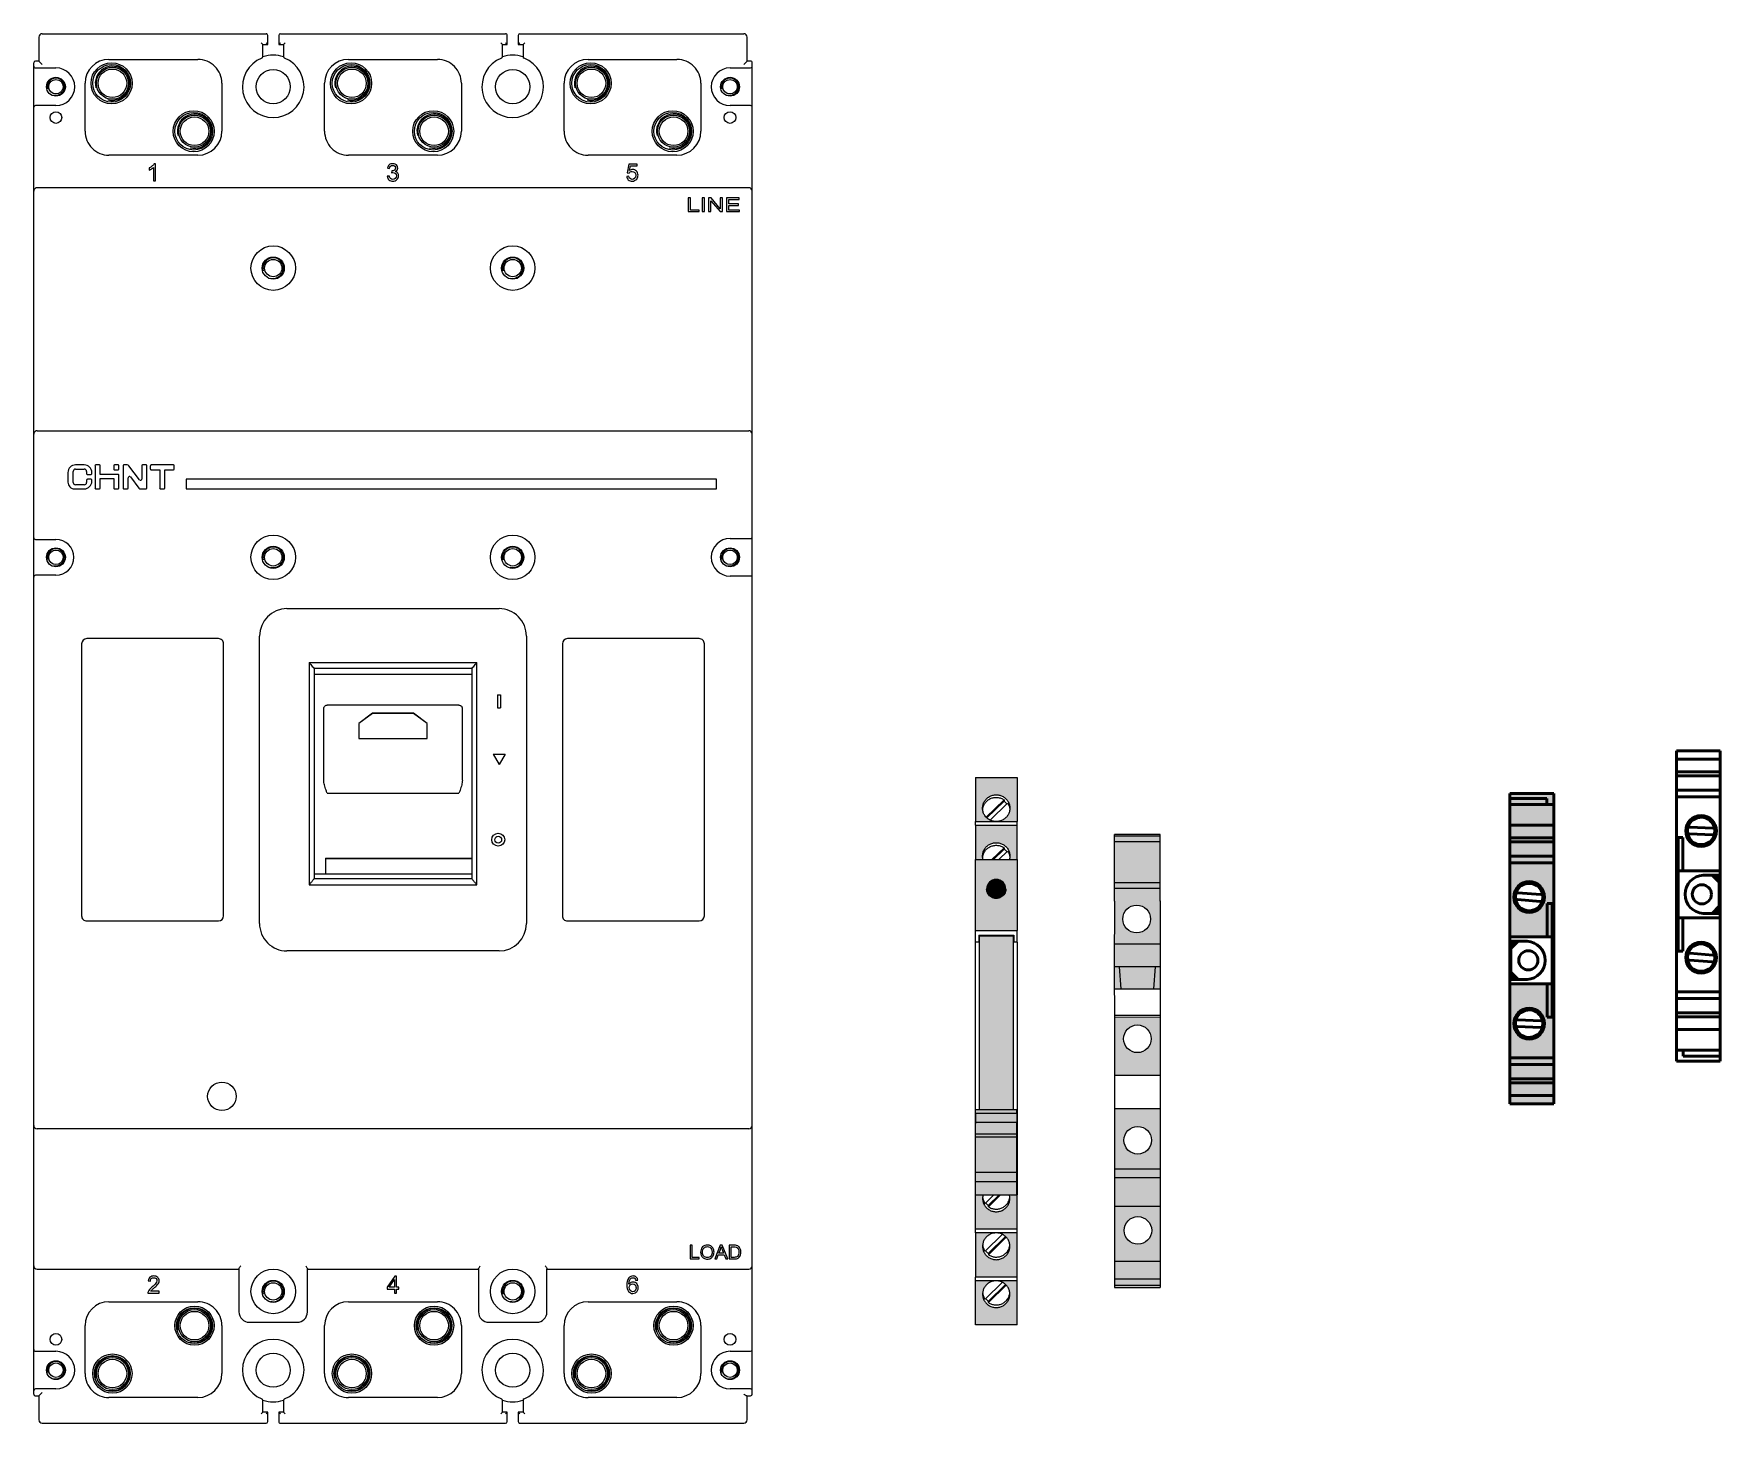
# Model space of a CAD drawing. Header units: millimetres. Extents: x 41 to 1635, y 11 to 1528.
# Drawn here: x 260.3 to 506.8, y 1247.6 to 1450.6 of the extents above; entities that cross this region are included whole.
import ezdxf

# ---------------------------------------------------------------- set-up
doc = ezdxf.new("R2010")
doc.units = ezdxf.units.MM
doc.header["$LTSCALE"] = 8
doc.linetypes.add('DOT_CENTER', pattern=[14, 12, -1, 0, -1])
doc.layers.get('0').update_dxf_attribs({"linetype": 'CONTINUOUS'})
for name, color, linetype in [('02___PRT_ALL_AXES', 7, 'CONTINUOUS'), ('1', 7, 'CONTINUOUS'), ('7_ALL_FEATURES', 7, 'CONTINUOUS')]:
    doc.layers.add(name, color=color, linetype=linetype)
doc.layers.add('Visible (ISO)', color=7, linetype='CONTINUOUS', lineweight=50)

# ---------------------------------------------------------------- blocks, each defined once
blk = doc.blocks.new('MCCB - CHNT')
at = {"color": 0, "linetype": 'Continuous'}
for p, q in [((0.35, 0.15), (33.05, 0.15)), ((35.15, 0.15), (68.05, 0.15)), ((70.15, 0.15), (102.85, 0.15)), ((-0.15, -0.35), (-0.15, -3.85)), ((32.6, -1.45), (32.35, -1.2)), ((32.6, -3.19), (32.6, -1.45)), ((32.6, -1.45), (33.3, -1.45)), ((33.3, -1.45), (33.05, -1.2)), ((33.3, -1.45), (33.3, -0.1)), ((34.9, -0.1), (34.9, -1.45)), ((34.9, -1.45), (35.15, -1.2)), ((34.9, -1.45), (35.6, -1.45)), ((35.6, -1.45), (35.85, -1.2)), ((35.6, -1.45), (35.6, -3.19)), ((67.6, -1.45), (67.35, -1.2)), ((67.6, -3.19), (67.6, -1.45)), ((67.6, -1.45), (68.3, -1.45)), ((68.3, -1.45), (68.05, -1.2)), ((68.3, -1.45), (68.3, -0.1)), ((68.3, -0.35), (68.3, -0.1)), ((69.9, -0.1), (69.9, -1.45)), ((69.9, -1.45), (70.15, -1.2)), ((69.9, -1.45), (70.6, -1.45)), ((70.6, -1.45), (70.85, -1.2)), ((70.6, -1.45), (70.6, -3.19)), ((103.35, -3.85), (103.35, -0.35)), ((-0.9, -198.6), (-0.9, -4.1)), ((-0.15, -3.85), (-0.65, -3.85)), ((-0.65, -4.85), (2.35, -4.85)), ((-0.15, -3.85), (0.35, -4.35)), ((10.1, -3.6), (23.1, -3.6)), ((45.1, -3.6), (58.1, -3.6)), ((80.1, -3.6), (93.1, -3.6)), ((100.85, -4.85), (103.85, -4.85)), ((103.35, -3.85), (102.85, -4.35)), ((103.85, -3.85), (103.35, -3.85)), ((104.1, -198.6), (104.1, -4.1)), ((6.6, -14.1), (6.6, -7.1)), ((26.6, -7.1), (26.6, -14.1)), ((41.6, -14.1), (41.6, -7.1)), ((61.6, -7.1), (61.6, -14.1)), ((76.6, -14.1), (76.6, -7.1)), ((96.6, -7.1), (96.6, -14.1)), ((2.35, -10.35), (-0.65, -10.35)), ((103.85, -10.35), (100.85, -10.35)), ((23.1, -17.6), (10.1, -17.6)), ((15.98, -19.47), (15.98, -19.77)), ((16.6, -19.4), (16.6, -21.35)), ((16.9, -18.84), (16.71, -18.84)), ((16.9, -21.35), (16.9, -18.84)), ((58.1, -17.6), (45.1, -17.6)), ((50.79, -19.49), (51.1, -19.55)), ((93.1, -17.6), (80.1, -17.6)), ((86.05, -18.89), (85.8, -20.17)), ((87.29, -18.89), (86.05, -18.89)), ((86.16, -19.85), (86.29, -19.18)), ((86.29, -19.18), (87.29, -19.18)), ((87.29, -19.18), (87.29, -18.89)), ((16.6, -21.35), (16.9, -21.35)), ((51.07, -20.65), (50.75, -20.69)), ((51.41, -19.9), (51.37, -20.17)), ((51.46, -19.9), (51.41, -19.9)), ((86.07, -20.67), (85.75, -20.7)), ((85.8, -20.17), (86.09, -20.21)), ((103.6, -22.35), (-0.4, -22.35)), ((94.72, -23.85), (94.72, -25.85)), ((95.06, -23.85), (94.72, -23.85)), ((95.06, -25.62), (95.06, -23.85)), ((96.79, -23.85), (96.79, -25.85)), ((97.13, -23.85), (96.79, -23.85)), ((97.13, -25.85), (97.13, -23.85)), ((97.73, -23.85), (97.73, -25.85)), ((98.08, -23.85), (97.73, -23.85)), ((98.06, -25.85), (98.06, -24.28)), ((98.06, -24.28), (99.41, -25.85)), ((99.43, -25.42), (98.08, -23.85)), ((99.43, -23.85), (99.43, -25.42)), ((99.76, -23.85), (99.43, -23.85)), ((99.76, -25.85), (99.76, -23.85)), ((100.34, -23.85), (100.34, -25.85)), ((102.19, -23.85), (100.34, -23.85)), ((100.68, -24.7), (100.68, -24.09)), ((100.68, -24.09), (102.19, -24.09)), ((102.19, -24.09), (102.19, -23.85)), ((94.72, -25.85), (96.33, -25.85)), ((96.33, -25.62), (95.06, -25.62)), ((96.33, -25.85), (96.33, -25.62)), ((96.79, -25.85), (97.13, -25.85)), ((97.73, -25.85), (98.06, -25.85)), ((99.41, -25.85), (99.76, -25.85)), ((100.34, -25.85), (102.25, -25.85)), ((102.1, -24.7), (100.68, -24.7)), ((100.68, -25.62), (100.68, -24.94)), ((100.68, -24.94), (102.1, -24.94)), ((102.25, -25.62), (100.68, -25.62)), ((102.1, -24.94), (102.1, -24.7)), ((102.25, -25.85), (102.25, -25.62)), ((-0.4, -57.85), (103.6, -57.85)), ((4.1, -63.97), (4.1, -65.39)), ((4.87, -65.41), (4.87, -63.8)), ((6.48, -62.85), (5.22, -62.85)), ((5.22, -63.45), (6.48, -63.45)), ((6.83, -63.8), (6.83, -64.14)), ((7.6, -64.14), (7.6, -63.97)), ((8.06, -62.97), (8.06, -66.24)), ((8.72, -62.85), (8.17, -62.85)), ((8.83, -64.25), (8.83, -62.97)), ((10.79, -62.97), (10.79, -63.46)), ((11.45, -62.85), (10.9, -62.85)), ((10.9, -63.57), (11.45, -63.57)), ((11.56, -63.46), (11.56, -62.97)), ((12.15, -62.97), (12.15, -66.24)), ((12.78, -62.85), (12.27, -62.85)), ((14.57, -65.04), (13.01, -62.97)), ((14.88, -62.97), (14.88, -64.93)), ((15.54, -62.85), (15, -62.85)), ((15.65, -66.24), (15.65, -62.97)), ((16.14, -62.97), (16.14, -63.46)), ((19.53, -62.85), (16.26, -62.85)), ((16.26, -63.57), (17.51, -63.57)), ((17.51, -63.57), (17.51, -66.24)), ((18.28, -66.24), (18.28, -63.57)), ((18.28, -63.57), (19.53, -63.57)), ((19.64, -63.46), (19.64, -62.97)), ((5.07, -66.35), (6.48, -66.35)), ((6.48, -65.76), (5.22, -65.76)), ((6.83, -65.07), (6.83, -65.41)), ((6.95, -64.25), (7.49, -64.25)), ((7.49, -64.95), (6.95, -64.95)), ((7.6, -65.23), (7.6, -65.07)), ((8.17, -66.35), (8.72, -66.35)), ((11.45, -64.25), (8.83, -64.25)), ((8.83, -66.24), (8.83, -64.85)), ((8.83, -64.85), (10.79, -64.85)), ((10.79, -64.85), (10.79, -66.24)), ((10.9, -66.35), (11.45, -66.35)), ((11.56, -66.24), (11.56, -64.37)), ((12.27, -66.35), (12.81, -66.35)), ((12.92, -66.24), (12.92, -64.72)), ((13.24, -64.61), (14.47, -66.24)), ((14.69, -66.35), (15.54, -66.35)), ((17.62, -66.35), (18.17, -66.35)), ((21.39, -64.95), (21.39, -66.35)), ((98.89, -64.95), (21.39, -64.95)), ((21.39, -66.35), (98.89, -66.35)), ((98.89, -66.35), (98.89, -64.95)), ((-0.65, -73.73), (2.35, -73.73)), ((100.85, -73.6), (103.85, -73.6)), ((2.35, -78.98), (-0.65, -78.98)), ((103.85, -79.1), (100.85, -79.1)), ((36.1, -83.85), (67.1, -83.85)), ((26.1, -88.23), (6.85, -88.23)), ((32.1, -129.85), (32.1, -87.85)), ((71.1, -87.85), (71.1, -129.85)), ((96.35, -88.23), (77.1, -88.23)), ((6.1, -88.98), (6.1, -128.73)), ((26.85, -128.73), (26.85, -88.98)), ((76.35, -88.98), (76.35, -128.73)), ((97.1, -128.73), (97.1, -88.98)), ((39.35, -91.74), (39.35, -124.21)), ((39.35, -91.74), (63.85, -91.74)), ((40.04, -92.54), (63.17, -92.54)), ((40.04, -92.54), (40.1, -92.56)), ((40.1, -92.56), (40.1, -123.29)), ((63.1, -93.45), (40.1, -93.45)), ((63.1, -92.56), (63.17, -92.54)), ((63.1, -92.56), (63.1, -123.29)), ((63.85, -124.21), (63.85, -91.74)), ((41.49, -108.92), (41.49, -98.45)), ((61.24, -97.95), (41.99, -97.95)), ((66.89, -96.43), (66.89, -98.35)), ((66.89, -96.43), (67.32, -96.43)), ((66.89, -98.35), (67.32, -98.35)), ((67.32, -96.43), (67.32, -98.35)), ((48.61, -99.13), (46.61, -100.61)), ((46.61, -100.61), (46.61, -102.84)), ((48.61, -99.16), (46.63, -100.63)), ((48.61, -99.13), (48.61, -99.16)), ((54.61, -99.13), (48.61, -99.13)), ((54.61, -99.16), (48.61, -99.16)), ((54.61, -99.13), (54.61, -99.16)), ((56.61, -100.61), (54.61, -99.13)), ((56.61, -100.65), (54.61, -99.16)), ((56.61, -102.84), (56.61, -100.61)), ((46.61, -102.84), (56.61, -102.84)), ((66.23, -105.1), (67.98, -105.1)), ((66.23, -105.1), (67.1, -106.62)), ((67.98, -105.1), (67.1, -106.62)), ((41.73, -120.31), (41.73, -122.64)), ((41.73, -120.31), (63.1, -120.31)), ((41.73, -120.35), (63.1, -120.35)), ((63.1, -122.64), (40.1, -122.64)), ((39.35, -124.21), (63.85, -124.21)), ((40.1, -123.29), (63.1, -123.29)), ((6.85, -129.48), (26.1, -129.48)), ((77.1, -129.48), (96.35, -129.48)), ((67.1, -133.85), (36.1, -133.85)), ((103.6, -159.85), (-0.4, -159.85)), ((95.32, -176.85), (95.05, -176.85)), ((95.05, -176.85), (95.05, -178.85)), ((95.32, -178.62), (95.32, -176.85)), ((99.41, -176.85), (98.63, -178.85)), ((99.7, -176.85), (99.41, -176.85)), ((100.53, -178.85), (99.7, -176.85)), ((101.45, -176.85), (100.75, -176.85)), ((100.75, -176.85), (100.75, -178.85)), ((101.02, -177.09), (101.45, -177.09)), ((101.02, -178.62), (101.02, -177.09)), ((95.05, -178.85), (96.32, -178.85)), ((96.32, -178.62), (95.32, -178.62)), ((96.32, -178.85), (96.32, -178.62)), ((98.63, -178.85), (98.92, -178.85)), ((98.92, -178.85), (99.14, -178.25)), ((99.14, -178.25), (99.99, -178.25)), ((99.22, -178.03), (99.44, -177.45)), ((99.91, -178.03), (99.22, -178.03)), ((99.7, -177.48), (99.91, -178.03)), ((99.99, -178.25), (100.23, -178.85)), ((100.23, -178.85), (100.53, -178.85)), ((100.75, -178.85), (101.48, -178.85)), ((101.45, -178.62), (101.02, -178.62)), ((15.84, -182.07), (16.15, -182.1)), ((29.1, -180.29), (29.1, -186.6)), ((39.1, -186.6), (39.1, -180.29)), ((51.88, -181.35), (50.74, -182.97)), ((51.04, -182.97), (51.82, -181.85)), ((51.82, -181.85), (51.82, -182.97)), ((52.13, -181.35), (51.88, -181.35)), ((52.13, -182.97), (52.13, -181.35)), ((64.1, -180.29), (64.1, -186.6)), ((74.1, -186.6), (74.1, -180.29)), ((87.08, -181.99), (87.38, -181.97)), ((15.78, -183.85), (17.43, -183.85)), ((17.43, -183.56), (16.21, -183.56)), ((17.43, -183.85), (17.43, -183.56)), ((50.74, -182.97), (50.74, -183.25)), ((50.74, -183.25), (51.82, -183.25)), ((51.82, -182.97), (51.04, -182.97)), ((51.82, -183.25), (51.82, -183.85)), ((51.82, -183.85), (52.13, -183.85)), ((52.47, -182.97), (52.13, -182.97)), ((52.13, -183.25), (52.47, -183.25)), ((52.13, -183.85), (52.13, -183.25)), ((52.47, -183.25), (52.47, -182.97)), ((10.1, -185.1), (23.1, -185.1)), ((45.1, -185.1), (58.1, -185.1)), ((80.1, -185.1), (93.1, -185.1)), ((6.6, -195.6), (6.6, -188.6)), ((26.6, -188.6), (26.6, -195.6)), ((30.6, -188.1), (37.6, -188.1)), ((41.6, -195.6), (41.6, -188.6)), ((61.6, -188.6), (61.6, -195.6)), ((65.6, -188.1), (72.6, -188.1)), ((76.6, -195.6), (76.6, -188.6)), ((96.6, -188.6), (96.6, -195.6)), ((-0.65, -192.35), (2.35, -192.35)), ((100.85, -192.35), (103.85, -192.35)), ((2.35, -197.85), (-0.65, -197.85)), ((-0.65, -198.85), (-0.15, -198.85)), ((-0.15, -198.85), (0.35, -198.35)), ((-0.15, -198.85), (-0.15, -202.35)), ((23.1, -199.1), (10.1, -199.1)), ((32.6, -201.25), (32.6, -199.52)), ((35.6, -199.52), (35.6, -201.25)), ((58.1, -199.1), (45.1, -199.1)), ((67.6, -201.25), (67.6, -199.52)), ((70.6, -199.52), (70.6, -201.25)), ((93.1, -199.1), (80.1, -199.1)), ((103.85, -197.85), (100.85, -197.85)), ((103.29, -198.85), (103.85, -198.85)), ((103.35, -202.35), (103.35, -198.85)), ((32.6, -201.25), (32.35, -201.5)), ((33.3, -201.25), (32.6, -201.25)), ((33.3, -201.25), (33.05, -201.5)), ((33.3, -202.6), (33.3, -201.25)), ((35.6, -201.25), (34.9, -201.25)), ((34.9, -201.25), (34.9, -202.6)), ((34.9, -201.25), (35.15, -201.5)), ((35.6, -201.25), (35.85, -201.5)), ((67.6, -201.25), (67.35, -201.5)), ((68.3, -201.25), (67.6, -201.25)), ((68.3, -201.25), (68.05, -201.5)), ((68.3, -202.6), (68.3, -201.25)), ((70.6, -201.25), (69.9, -201.25)), ((69.9, -201.25), (69.9, -202.6)), ((69.9, -201.25), (70.15, -201.5)), ((70.6, -201.25), (70.85, -201.5)), ((0.35, -202.85), (33.05, -202.85)), ((34.9, -202.35), (34.9, -202.6)), ((35.15, -202.85), (68.05, -202.85)), ((70.15, -202.85), (102.85, -202.85))]:
    blk.add_line(p, q, dxfattribs=at)
at = {"color": 0}
for p, q in [((61.74, -108.92), (61.74, -98.45)), ((41.99, -110.81), (61.24, -110.81))]:
    blk.add_line(p, q, dxfattribs=at)
at = {"color": 0, "linetype": 'Continuous'}
for centre, radius in [((10.48, -7.1), 3), ((10.48, -7.1), 2.75), ((45.48, -7.1), 3), ((45.48, -7.1), 2.75), ((80.48, -7.1), 3), ((80.48, -7.1), 2.75), ((2.35, -7.6), 1.38), ((100.85, -7.6), 1.38), ((22.48, -14.1), 3), ((22.48, -14.1), 2.75), ((57.48, -14.1), 3), ((57.48, -14.1), 2.75), ((92.48, -14.1), 3), ((92.48, -14.1), 2.75), ((34.1, -34.1), 3.25), ((69.1, -34.1), 3.25), ((34.1, -76.35), 3.25), ((69.1, -76.35), 3.25), ((66.98, -117.6), 0.95), ((66.98, -117.6), 0.5), ((26.6, -155.1), 2.08), ((34.1, -183.6), 1.62), ((69.1, -183.6), 1.62), ((22.6, -188.6), 2.87), ((22.6, -188.6), 2.62), ((57.6, -188.6), 2.87), ((57.6, -188.6), 2.62), ((92.6, -188.6), 2.87), ((92.6, -188.6), 2.62), ((2.35, -195.1), 1.38), ((10.6, -195.6), 2.87), ((10.6, -195.6), 2.62), ((45.6, -195.6), 2.87), ((45.6, -195.6), 2.62), ((80.6, -195.6), 2.87), ((80.6, -195.6), 2.62)]:
    blk.add_circle(centre, radius, dxfattribs=at)
for centre, radius, start, end in [((0.35, -0.35), 0.5, 90.0002, 180.0002), ((33.05, -0.1), 0.25, 0.0002, 90.0002), ((35.15, -0.1), 0.25, 90.0002, 180.0002), ((68.05, -0.1), 0.25, 0.0002, 90.0002), ((70.15, -0.1), 0.25, 90.0002, 180.0002), ((102.85, -0.35), 0.5, 0.0002, 90.0002), ((102.85, -0.35), 0.5, 27.008, 35.3611), ((-0.65, -4.1), 0.25, 90.0004, 180), ((-0.65, -4.6), 0.25, 180.0002, 270.0002), ((2.35, -7.6), 2.75, 270.0002, 90.0002), ((10.1, -7.1), 3.5, 90.0002, 180.0002), ((10.6, -7.1), 2.5, 255, 195), ((23.1, -7.1), 3.5, 0.0002, 90.0002), ((34.1, -7.6), 4.5, 111.6185, 68.3819), ((32.35, -3.19), 0.25, 291.6185, 0.0002), ((34.1, -7.6), 4.62, 71.0754, 108.9246), ((35.85, -3.19), 0.25, 180.0002, 248.3819), ((45.1, -7.1), 3.5, 90.0002, 180.0002), ((45.6, -7.1), 2.5, 255, 195), ((58.1, -7.1), 3.5, 0.0002, 90.0002), ((69.1, -7.6), 4.5, 111.6185, 68.3819), ((67.35, -3.19), 0.25, 291.6185, 0.0002), ((69.1, -7.6), 4.62, 71.0754, 108.9246), ((70.85, -3.19), 0.25, 180.0002, 248.3819), ((80.1, -7.1), 3.5, 90.0002, 180.0002), ((80.6, -7.1), 2.5, 255, 195), ((93.1, -7.1), 3.5, 0.0002, 90.0002), ((100.85, -7.6), 2.75, 90.0002, 270.0002), ((103.85, -4.1), 0.25, 0.0002, 90.0002), ((103.85, -4.6), 0.25, 270.0002, 0.0002), ((2.35, -7.6), 1.25, 255, 195), ((100.85, -7.6), 1.25, 255, 195), ((-0.65, -10.6), 0.25, 90.0002, 180.0002), ((22.6, -14.1), 2.5, 255, 195), ((57.6, -14.1), 2.5, 255, 195), ((92.6, -14.1), 2.5, 255, 195), ((103.85, -10.6), 0.25, 0.0002, 90.0002), ((10.1, -14.1), 3.5, 180.0002, 270.0002), ((23.1, -14.1), 3.5, 270.0002, 0.0002), ((45.1, -14.1), 3.5, 180.0002, 270.0002), ((58.1, -14.1), 3.5, 270.0002, 0.0002), ((80.1, -14.1), 3.5, 180.0002, 270.0002), ((93.1, -14.1), 3.5, 270.0002, 0.0002), ((-0.4, -22.85), 0.5, 90.0002, 180.0002), ((103.6, -22.85), 0.5, 0.0002, 90.0002), ((34.1, -34.1), 1.5, 255, 195), ((69.1, -34.1), 1.5, 255, 195), ((-0.4, -58.35), 0.5, 90.0002, 180.0002), ((103.6, -58.35), 0.5, 0.0002, 90.0002), ((5.22, -63.97), 1.12, 90.0002, 180.0002), ((5.22, -63.8), 0.35, 90.0002, 180.0002), ((6.48, -63.97), 1.12, 0.0002, 90.0002), ((6.48, -63.8), 0.35, 0.0002, 90.0002), ((8.17, -62.97), 0.113, 90.0002, 180.0002), ((8.72, -62.97), 0.113, 0.0002, 90.0002), ((10.9, -62.97), 0.113, 90.0002, 180.0002), ((10.9, -63.46), 0.113, 180.0002, 270.0002), ((11.45, -62.97), 0.113, 0.0002, 90.0002), ((11.45, -63.46), 0.113, 270.0002, 0.0002), ((12.27, -62.97), 0.113, 90.0002, 180.0002), ((12.78, -63.14), 0.281, 36.9862, 90.0002), ((15, -62.97), 0.113, 90.0002, 180.0002), ((15.54, -62.97), 0.113, 0.0002, 90.0002), ((16.26, -62.97), 0.113, 90.0002, 180.0002), ((16.26, -63.46), 0.113, 180.0002, 270.0002), ((19.53, -62.97), 0.113, 0.0002, 90.0002), ((19.53, -63.46), 0.113, 270.0002, 0.0002), ((5.07, -65.39), 0.962, 180.0002, 270.0002), ((5.22, -65.41), 0.35, 180.0002, 270.0002), ((6.48, -65.23), 1.12, 270.0002, 0.0002), ((6.48, -65.41), 0.35, 270.0002, 0.0002), ((6.95, -64.14), 0.113, 180.0002, 270.0002), ((6.95, -65.07), 0.113, 90.0002, 180.0002), ((7.49, -64.14), 0.113, 270.0002, 0.0002), ((7.49, -65.07), 0.113, 0.0002, 90.0002), ((8.17, -66.24), 0.113, 180.0002, 270.0002), ((8.72, -66.24), 0.113, 270.0002, 0.0002), ((10.9, -66.24), 0.113, 180.0002, 270.0002), ((11.45, -64.37), 0.113, 0.0002, 90.0002), ((11.45, -66.24), 0.113, 270.0002, 0.0002), ((12.27, -66.24), 0.113, 180.0002, 270.0002), ((12.81, -66.24), 0.113, 270.0002, 0.0002), ((13.1, -64.72), 0.175, 36.9882, 180.0002), ((14.69, -66.07), 0.281, 216.9882, 270.0002), ((14.71, -64.93), 0.175, 216.9862, 0.0002), ((15.54, -66.24), 0.113, 270.0002, 0.0002), ((17.62, -66.24), 0.113, 180.0002, 270.0002), ((18.17, -66.24), 0.113, 270.0002, 0.0002), ((-0.65, -73.48), 0.25, 180.0002, 270.0002), ((2.35, -76.35), 2.62, 270.0002, 90.0002), ((100.85, -76.35), 2.75, 90.0002, 270.0002), ((103.85, -73.35), 0.25, 270.0001, 0.0002), ((2.35, -76.35), 1.25, 255, 195), ((34.1, -76.35), 1.5, 255, 195), ((69.1, -76.35), 1.5, 255, 195), ((100.85, -76.35), 1.25, 255, 195), ((-0.65, -79.23), 0.25, 90.0001, 180.0002), ((103.85, -79.35), 0.25, 0.0002, 90.0002), ((36.1, -87.85), 4, 90.0002, 180.0002), ((67.1, -87.85), 4, 0.0002, 90.0002), ((6.85, -88.98), 0.75, 90.0002, 180.0002), ((26.1, -88.98), 0.75, 0.0002, 90.0002), ((77.1, -88.98), 0.75, 90.0002, 180.0002), ((96.35, -88.98), 0.75, 0.0002, 90.0002), ((6.85, -128.73), 0.75, 180.0002, 270.0002), ((26.1, -128.73), 0.75, 270.0002, 0.0002), ((36.1, -129.85), 4, 180.0002, 270.0002), ((67.1, -129.85), 4, 270.0002, 0.0002), ((77.1, -128.73), 0.75, 180.0002, 270.0002), ((96.35, -128.73), 0.75, 270.0002, 0.0002), ((-0.4, -159.35), 0.5, 180.0002, 270.0002), ((103.6, -159.35), 0.5, 270.0002, 0.0002), ((-0.4, -179.85), 0.5, 180.0002, 270.0002), ((103.6, -179.85), 0.5, 270.0002, 0.0002), ((34.1, -183.6), 1.5, 255, 195), ((69.1, -183.6), 1.5, 255, 195), ((10.1, -188.6), 3.5, 90.0002, 180.0002), ((22.6, -188.6), 2.5, 255, 195), ((23.1, -188.6), 3.5, 0.0002, 90.0002), ((30.6, -186.6), 1.5, 180.0002, 270.0002), ((37.6, -186.6), 1.5, 270.0002, 0.0002), ((45.1, -188.6), 3.5, 90.0002, 180.0002), ((57.6, -188.6), 2.5, 255, 195), ((58.1, -188.6), 3.5, 0.0002, 90.0002), ((65.6, -186.6), 1.5, 180.0002, 270.0002), ((72.6, -186.6), 1.5, 270.0002, 0.0002), ((80.1, -188.6), 3.5, 90.0002, 180.0002), ((92.6, -188.6), 2.5, 255, 195), ((93.1, -188.6), 3.5, 0.0002, 90.0002), ((-0.65, -192.1), 0.25, 180.0002, 270.0002), ((34.1, -195.1), 4.5, 291.6185, 248.3819), ((69.1, -195.1), 4.5, 291.6185, 248.3819), ((103.85, -192.1), 0.25, 270.0002, 0.0002), ((2.35, -195.1), 1.25, 255, 195), ((2.35, -195.1), 2.75, 270.0002, 90.0002), ((10.6, -195.6), 2.5, 255, 195), ((45.6, -195.6), 2.5, 255, 195), ((80.6, -195.6), 2.5, 255, 195), ((100.85, -195.1), 2.75, 90.0002, 270.0002), ((100.85, -195.1), 1.25, 255, 195), ((10.1, -195.6), 3.5, 180.0002, 270.0002), ((23.1, -195.6), 3.5, 270.0002, 0.0002), ((45.1, -195.6), 3.5, 180.0002, 270.0002), ((58.1, -195.6), 3.5, 270.0002, 0.0002), ((80.1, -195.6), 3.5, 180.0002, 270.0002), ((93.1, -195.6), 3.5, 270.0002, 0.0002), ((-0.65, -198.1), 0.25, 90.0002, 180.0002), ((-0.65, -198.6), 0.25, 180.0002, 270.0002), ((32.35, -199.52), 0.25, 0.0002, 68.3819), ((34.1, -195.1), 4.62, 251.0754, 288.9246), ((35.85, -199.52), 0.25, 111.6185, 180.0002), ((67.35, -199.52), 0.25, 0.0002, 68.3819), ((69.1, -195.1), 4.62, 251.0754, 288.9246), ((70.85, -199.52), 0.25, 111.6185, 180.0002), ((103.85, -198.1), 0.25, 0.0002, 90.0002), ((103.85, -198.6), 0.25, 270.0002, 0.0002), ((0.35, -202.35), 0.5, 180.0002, 270.0002), ((0.35, -202.35), 0.5, 206.9912, 215.3918), ((0.35, -202.35), 0.5, 235.1407, 243.1641), ((33.05, -202.6), 0.25, 270.0002, 0.0002), ((35.15, -202.6), 0.25, 180.0002, 270.0002), ((68.05, -202.6), 0.25, 270.0002, 0.0002), ((70.15, -202.6), 0.25, 180.0002, 270.0002), ((102.85, -202.35), 0.5, 270.0002, 0.0002), ((102.85, -202.35), 0.5, 296.8621, 304.8186)]:
    blk.add_arc(centre, radius, start, end, dxfattribs=at)
for points, start_tangent, end_tangent in [([(16.43, -19.18), (15.98, -19.47)], (-0.745497, -0.666509), (-0.905022, -0.425364)), ([(15.98, -19.77), (16.31, -19.61)], (0.941741, 0.336339), (0.86019, 0.509974)), ([(16.31, -19.61), (16.6, -19.4)], (0.86019, 0.509974), (0.723353, 0.690478)), ([(16.71, -18.84), (16.43, -19.18)], (-0.44721, -0.894429), (-0.745497, -0.666509)), ([(51.05, -19.01), (50.79, -19.49)], (-0.770654, -0.637253), (-0.184384, -0.982854)), ([(51.55, -18.84), (51.05, -19.01)], (-1, -0.000004), (-0.770654, -0.637253)), ([(51.1, -19.55), (51.26, -19.21)], (0.149467, 0.988767), (0.734208, 0.678925)), ([(51.26, -19.21), (51.56, -19.1)], (0.734208, 0.678925), (1, 0.000004)), ([(51.94, -18.93), (51.55, -18.84)], (-0.897197, 0.44163), (-1, -0.000004)), ([(51.56, -19.1), (51.86, -19.21)], (1, 0.000004), (0.723094, -0.69075)), ([(51.98, -19.49), (51.82, -19.8)], (0.000004, -1), (-0.843951, -0.536421)), ([(51.86, -19.21), (51.98, -19.49)], (0.723094, -0.69075), (0.000004, -1)), ([(52.21, -19.17), (51.94, -18.93)], (-0.526411, 0.85023), (-0.897197, 0.44163)), ([(52.3, -19.49), (52.21, -19.17)], (-0.000004, 1), (-0.526411, 0.85023)), ([(52.21, -19.79), (52.3, -19.49)], (0.556083, 0.831127), (-0.000004, 1)), ([(86.63, -19.7), (86.16, -19.85)], (-1, -0.000004), (-0.821854, -0.569698)), ([(87.18, -19.92), (86.63, -19.7)], (-0.705104, 0.709104), (-1, -0.000004)), ([(50.75, -20.69), (51.01, -21.2)], (0.100149, -0.994972), (0.750897, -0.660419)), ([(51.01, -21.2), (51.57, -21.4)], (0.750897, -0.660419), (1, 0.000004)), ([(51.25, -21.03), (51.07, -20.65)], (-0.750897, 0.660419), (-0.196728, 0.980458)), ([(51.57, -21.14), (51.25, -21.03)], (-1, -0.000004), (-0.750897, 0.660419)), ([(51.37, -20.17), (51.59, -20.14)], (0.969204, 0.246261), (1, 0.000004)), ([(51.82, -19.8), (51.46, -19.9)], (-0.843951, -0.536421), (-0.997737, 0.067238)), ([(51.94, -20.99), (51.57, -21.14)], (-0.712192, -0.701985), (-1, -0.000004)), ([(51.57, -21.4), (52.18, -21.17)], (1, 0.000004), (0.732195, 0.681095)), ([(51.59, -20.14), (51.95, -20.27)], (1, 0.000004), (0.715202, -0.698917)), ([(52.1, -20.62), (51.94, -20.99)], (0.000004, -1), (-0.712192, -0.701985)), ([(51.95, -20), (52.21, -19.79)], (0.913894, 0.405954), (0.556083, 0.831127)), ([(52.3, -20.21), (51.95, -20)], (-0.614864, 0.788633), (-0.975135, 0.22161)), ([(51.95, -20.27), (52.1, -20.62)], (0.715202, -0.698917), (0.000004, -1)), ([(52.18, -21.17), (52.43, -20.61)], (0.732195, 0.681095), (-0.000004, 1)), ([(52.43, -20.61), (52.3, -20.21)], (-0.000004, 1), (-0.614864, 0.788633)), ([(85.75, -20.7), (85.99, -21.21)], (0.096328, -0.99535), (0.748148, -0.663532)), ([(85.99, -21.21), (86.55, -21.4)], (0.748148, -0.663532), (1, 0.000004)), ([(86.24, -21.03), (86.07, -20.67)], (-0.742572, 0.669766), (-0.150445, 0.988618)), ([(86.09, -20.21), (86.28, -20.03)], (0.526352, 0.850267), (0.872824, 0.488035)), ([(86.55, -21.14), (86.24, -21.03)], (-1, -0.000004), (-0.742572, 0.669766)), ([(86.28, -20.03), (86.55, -19.97)], (0.872824, 0.488035), (1, 0.000004)), ([(86.55, -19.97), (86.93, -20.12)], (1, 0.000004), (0.698025, -0.716073)), ([(86.93, -20.98), (86.55, -21.14)], (-0.675467, -0.73739), (-1, -0.000004)), ([(86.55, -21.4), (87.21, -21.09)], (1, 0.000004), (0.62247, 0.782643)), ([(86.93, -20.12), (87.08, -20.53)], (0.698025, -0.716073), (0.000004, -1)), ([(87.08, -20.53), (86.93, -20.98)], (0.000004, -1), (-0.675467, -0.73739)), ([(87.41, -20.51), (87.18, -19.92)], (-0.000004, 1), (-0.705104, 0.709104)), ([(87.21, -21.09), (87.41, -20.51)], (0.62247, 0.782643), (-0.000004, 1)), ([(39.35, -91.74), (39.58, -92.01), (39.81, -92.28), (40.04, -92.54)], (0.648245, -0.761432), (0.646698, -0.762746)), ([(63.17, -92.54), (63.4, -92.28), (63.63, -92.01), (63.85, -91.74)], (0.646693, 0.762751), (0.648239, 0.761437)), ([(41.49, -98.45), (41.51, -98.3), (41.58, -98.16), (41.69, -98.05), (41.83, -97.97), (41.99, -97.95)], (0, 1), (1, 0.000136)), ([(39.35, -124.21), (39.6, -123.9), (39.85, -123.59), (40.1, -123.29)], (0.631854, 0.775088), (0.629938, 0.776645)), ([(63.1, -123.29), (63.35, -123.59), (63.6, -123.9), (63.85, -124.21)], (0.629944, -0.776641), (0.631859, -0.775083)), ([(96.83, -177.1), (96.56, -177.88)], (-0.693089, -0.720852), (0.000004, -1)), ([(97.54, -176.82), (96.83, -177.1)], (-1, -0.000004), (-0.693089, -0.720852)), ([(96.84, -177.88), (97.05, -177.24)], (-0.000004, 1), (0.730864, 0.682523)), ([(97.05, -177.24), (97.54, -177.05)], (0.730864, 0.682523), (1, 0.000004)), ([(98.04, -176.95), (97.54, -176.82)], (-0.863276, 0.504732), (-1, -0.000004)), ([(97.54, -177.05), (97.9, -177.15)], (1, 0.000004), (0.850721, -0.525618)), ([(97.9, -177.15), (98.15, -177.43)], (0.850721, -0.525618), (0.41563, -0.909534)), ([(98.39, -177.32), (98.04, -176.95)], (-0.446938, 0.894565), (-0.863276, 0.504732)), ([(98.15, -177.43), (98.23, -177.85)], (0.41563, -0.909534), (0.000004, -1)), ([(98.51, -177.86), (98.39, -177.32)], (-0.000004, 1), (-0.446938, 0.894565)), ([(99.44, -177.45), (99.55, -177.06)], (0.351741, 0.936097), (0.201303, 0.979529)), ([(99.55, -177.06), (99.7, -177.48)], (0.269285, -0.96306), (0.357798, -0.933799)), ([(101.81, -176.88), (101.45, -176.85)], (-0.974081, 0.226199), (-1, -0.000004)), ([(101.45, -177.09), (101.79, -177.13)], (1, 0.000004), (0.934561, -0.355802)), ([(101.79, -177.13), (102.05, -177.36)], (0.934561, -0.355802), (0.526924, -0.849912)), ([(102.11, -177.03), (101.81, -176.88)], (-0.768439, 0.639923), (-0.974081, 0.226199)), ([(102.05, -177.36), (102.15, -177.84)], (0.526924, -0.849912), (0.000004, -1)), ([(102.35, -177.37), (102.11, -177.03)], (-0.354232, 0.935158), (-0.768439, 0.639923)), ([(102.43, -177.84), (102.35, -177.37)], (-0.000004, 1), (-0.354232, 0.935158)), ([(29.14, -180.18), (29.23, -180.03), (29.35, -179.85)], (0.477138, 0.878828), (0.577347, 0.816499)), ([(38.85, -179.85), (38.98, -180.03), (39.07, -180.18), (39.1, -180.29)], (0.577353, -0.816495), (0.000004, -1)), ([(64.14, -180.18), (64.23, -180.03), (64.35, -179.85)], (0.477138, 0.878828), (0.577347, 0.816499)), ([(73.85, -179.85), (73.98, -180.03), (74.07, -180.18), (74.1, -180.29)], (0.577353, -0.816495), (0.000004, -1)), ([(96.56, -177.88), (96.68, -178.38)], (0.000004, -1), (0.442166, -0.896933)), ([(96.68, -178.38), (97.02, -178.75)], (0.442166, -0.896933), (0.856433, -0.516258)), ([(97.04, -178.45), (96.84, -177.88)], (-0.687597, 0.726093), (-0.000004, 1)), ([(97.02, -178.75), (97.54, -178.89)], (0.856433, -0.516258), (1, 0.000004)), ([(97.53, -178.66), (97.04, -178.45)], (-1, -0.000004), (-0.687597, 0.726093)), ([(98.03, -178.45), (97.53, -178.66)], (-0.681965, -0.731385), (-1, -0.000004)), ([(97.54, -178.89), (98.03, -178.76)], (1, 0.000004), (0.881202, 0.47274)), ([(98.23, -177.85), (98.03, -178.45)], (0.000004, -1), (-0.681965, -0.731385)), ([(98.03, -178.76), (98.38, -178.4)], (0.881202, 0.47274), (0.460786, 0.887512)), ([(98.38, -178.4), (98.51, -177.86)], (0.460786, 0.887512), (-0.000004, 1)), ([(101.77, -178.58), (101.45, -178.62)], (-0.951902, -0.306403), (-1, -0.000004)), ([(101.48, -178.85), (101.81, -178.82)], (1, 0.000004), (0.972684, 0.232133)), ([(101.95, -178.48), (101.77, -178.58)], (-0.712953, -0.701212), (-0.951902, -0.306403)), ([(101.81, -178.82), (102.05, -178.72)], (0.972684, 0.232133), (0.836263, 0.548328)), ([(102.1, -178.22), (101.95, -178.48)], (-0.320981, -0.947086), (-0.712953, -0.701212)), ([(102.05, -178.72), (102.24, -178.54)], (0.836263, 0.548328), (0.592407, 0.805639)), ([(102.15, -177.84), (102.1, -178.22)], (0.000004, -1), (-0.320981, -0.947086)), ([(102.24, -178.54), (102.38, -178.25)], (0.592407, 0.805639), (0.293819, 0.955861)), ([(102.38, -178.25), (102.43, -177.84)], (0.293819, 0.955861), (-0.000004, 1)), ([(16.08, -181.53), (15.84, -182.07)], (-0.753422, -0.657537), (-0.086626, -0.996241)), ([(16.65, -181.34), (16.08, -181.53)], (-1, -0.000004), (-0.753422, -0.657537)), ([(16.15, -182.1), (16.29, -181.73)], (-0.000004, 1), (0.707104, 0.707109)), ([(16.29, -181.73), (16.64, -181.6)], (0.707104, 0.707109), (1, 0.000004)), ([(16.64, -181.6), (16.98, -181.72)], (1, 0.000004), (0.721107, -0.692824)), ([(17.22, -181.54), (16.65, -181.34)], (-0.724561, 0.689211), (-1, -0.000004)), ([(17.11, -182.03), (16.97, -182.4)], (0.000004, -1), (-0.593196, -0.805058)), ([(16.98, -181.72), (17.11, -182.03)], (0.721107, -0.692824), (0.000004, -1)), ([(17.16, -182.64), (17.37, -182.33)], (0.667315, 0.744776), (0.390965, 0.920406)), ([(17.43, -182.04), (17.22, -181.54)], (-0.000004, 1), (-0.724561, 0.689211)), ([(17.37, -182.33), (17.43, -182.04)], (0.390965, 0.920406), (-0.000004, 1)), ([(29.1, -180.29), (29.14, -180.18)], (-0.000004, 1), (0.477138, 0.878828)), ([(64.1, -180.29), (64.14, -180.18)], (-0.000004, 1), (0.477138, 0.878828)), ([(86.05, -181.63), (85.78, -182.68)], (-0.630953, -0.775821), (0.000004, -1)), ([(86.68, -181.34), (86.05, -181.63)], (-1, -0.000004), (-0.630953, -0.775821)), ([(86.08, -182.56), (86.17, -181.99)], (0.006846, 0.999977), (0.378403, 0.925641)), ([(86.35, -182.31), (86.08, -182.56)], (-0.890112, -0.455742), (-0.545878, -0.837865)), ([(86.17, -181.99), (86.4, -181.68)], (0.378403, 0.925641), (0.80384, 0.594845)), ([(86.69, -182.23), (86.35, -182.31)], (-1, -0.000004), (-0.890112, -0.455742)), ([(86.4, -181.68), (86.66, -181.6)], (0.80384, 0.594845), (1, 0.000004)), ([(86.66, -181.6), (86.96, -181.73)], (1, 0.000004), (0.684819, -0.728713)), ([(87.16, -181.51), (86.68, -181.34)], (-0.75384, 0.657058), (-1, -0.000004)), ([(87.21, -182.46), (86.69, -182.23)], (-0.690478, 0.723353), (-1, -0.000004)), ([(86.96, -181.73), (87.08, -181.99)], (0.684819, -0.728713), (0.222829, -0.974858)), ([(87.38, -181.97), (87.16, -181.51)], (-0.130458, 0.991454), (-0.75384, 0.657058)), ([(15.82, -183.64), (15.78, -183.85)], (-0.353054, -0.935603), (0.046465, -0.99892)), ([(16.02, -183.31), (15.82, -183.64)], (-0.644868, -0.764294), (-0.353054, -0.935603)), ([(16.42, -182.93), (16.02, -183.31)], (-0.774482, -0.632596), (-0.644868, -0.764294)), ([(16.21, -183.56), (16.34, -183.39)], (0.529996, 0.848), (0.689935, 0.723871)), ([(16.34, -183.39), (16.69, -183.08)], (0.689935, 0.723871), (0.76424, 0.644932)), ([(16.97, -182.4), (16.42, -182.93)], (-0.593196, -0.805058), (-0.774482, -0.632596)), ([(16.69, -183.08), (17.16, -182.64)], (0.76424, 0.644932), (0.667315, 0.744776)), ([(85.78, -182.68), (86.02, -183.61)], (0.000004, -1), (0.651645, -0.758524)), ([(86.02, -183.61), (86.65, -183.9)], (0.651645, -0.758524), (1, 0.000004)), ([(86.13, -183.04), (86.28, -182.65)], (-0.000004, 1), (0.697781, 0.716311)), ([(86.2, -183.35), (86.13, -183.04)], (-0.418041, 0.908428), (-0.000004, 1)), ([(86.39, -183.57), (86.2, -183.35)], (-0.845491, 0.53399), (-0.418041, 0.908428)), ([(86.28, -182.65), (86.63, -182.5)], (0.697781, 0.716311), (1, 0.000004)), ([(86.64, -183.64), (86.39, -183.57)], (-1, -0.000004), (-0.845491, 0.53399)), ([(86.63, -182.5), (86.98, -182.65)], (1, 0.000004), (0.681421, -0.731892)), ([(86.98, -183.49), (86.64, -183.64)], (-0.663227, -0.748418), (-1, -0.000004)), ([(86.65, -183.9), (87.05, -183.79)], (1, 0.000004), (0.855857, 0.517212)), ([(86.98, -182.65), (87.12, -183.06)], (0.681421, -0.731892), (0.000004, -1)), ([(87.12, -183.06), (86.98, -183.49)], (0.000004, -1), (-0.663227, -0.748418)), ([(87.05, -183.79), (87.33, -183.48)], (0.855857, 0.517212), (0.451722, 0.892159)), ([(87.43, -183.04), (87.21, -182.46)], (-0.000004, 1), (-0.690478, 0.723353)), ([(87.33, -183.48), (87.43, -183.04)], (0.451722, 0.892159), (-0.000004, 1)), ([(103.16, -198.81), (103.01, -198.71), (102.85, -198.6)], (-0.864378, 0.502842), (-0.816499, 0.577347)), ([(103.29, -198.85), (103.16, -198.81)], (-1, -0.000004), (-0.864378, 0.502842))]:
    blk.add_spline(points, degree=3, dxfattribs=dict(at, start_tangent=start_tangent, end_tangent=end_tangent))
for points, knots in [([(61.24, -97.95), (61.29, -97.95), (61.4, -97.97), (61.54, -98.04), (61.65, -98.15), (61.72, -98.29), (61.74, -98.4), (61.74, -98.45)], [0, 0, 0, 0, 0.1594077, 0.3146208, 0.4684653, 0.6236624, 0.7821705, 0.7821705, 0.7821705, 0.7821705]), ([(41.99, -110.81), (41.93, -110.67), (41.83, -110.4), (41.69, -110), (41.58, -109.62), (41.51, -109.27), (41.49, -109.03), (41.49, -108.92)], [0, 0, 0, 0, 0.448198, 0.869677, 1.262802, 1.626744, 1.96215, 1.96215, 1.96215, 1.96215]), ([(61.74, -108.92), (61.74, -109.03), (61.72, -109.27), (61.65, -109.62), (61.54, -110), (61.4, -110.4), (61.29, -110.67), (61.24, -110.81)], [0, 0, 0, 0, 0.335614, 0.699616, 1.092696, 1.514053, 1.962149, 1.962149, 1.962149, 1.962149])]:
    blk.add_open_spline(points, degree=3, knots=knots, dxfattribs=at)
at = {"layer": '02___PRT_ALL_AXES', "color": 0, "linetype": 'Continuous'}
for p, q in [((-0.4, -180.35), (29.1, -180.35)), ((39.1, -180.35), (64.1, -180.35)), ((74.1, -180.35), (103.6, -180.35))]:
    blk.add_line(p, q, dxfattribs=at)
for centre, radius in [((2.35, -7.6), 1.06), ((34.1, -7.6), 2.5), ((69.1, -7.6), 2.5), ((100.85, -7.6), 1.06), ((2.35, -12.1), 0.85), ((100.85, -12.1), 0.85), ((34.1, -34.1), 1.62), ((34.1, -34.1), 1.27), ((69.1, -34.1), 1.62), ((69.1, -34.1), 1.27), ((2.35, -76.35), 1.38), ((2.35, -76.35), 1.06), ((34.1, -76.35), 1.62), ((34.1, -76.35), 1.27), ((69.1, -76.35), 1.62), ((69.1, -76.35), 1.27), ((100.85, -76.35), 1.38), ((100.85, -76.35), 1.06), ((34.1, -183.6), 3.25), ((34.1, -183.6), 1.27), ((69.1, -183.6), 3.25), ((69.1, -183.6), 1.27), ((2.35, -190.6), 0.85), ((100.85, -190.6), 0.85), ((2.35, -195.1), 1.06), ((34.1, -195.1), 2.5), ((69.1, -195.1), 2.5), ((100.85, -195.1), 1.38), ((100.85, -195.1), 1.06)]:
    blk.add_circle(centre, radius, dxfattribs=at)
at = {"layer": '7_ALL_FEATURES', "color": 0, "linetype": 'Continuous'}
for centre, radius in [((10.6, -7.1), 2.34), ((45.6, -7.1), 2.34), ((80.6, -7.1), 2.34), ((10.6, -7.1), 2.09), ((45.6, -7.1), 2.09), ((80.6, -7.1), 2.09), ((22.6, -14.1), 2.34), ((22.6, -14.1), 2.09), ((57.6, -14.1), 2.34), ((57.6, -14.1), 2.09), ((92.6, -14.1), 2.34), ((92.6, -14.1), 2.09), ((22.6, -188.6), 2.34), ((22.6, -188.6), 2.09), ((57.6, -188.6), 2.34), ((57.6, -188.6), 2.09), ((92.6, -188.6), 2.34), ((92.6, -188.6), 2.09), ((10.6, -195.6), 2.34), ((10.6, -195.6), 2.09), ((45.6, -195.6), 2.34), ((45.6, -195.6), 2.09), ((80.6, -195.6), 2.34), ((80.6, -195.6), 2.09)]:
    blk.add_circle(centre, radius, dxfattribs=at)
blk = doc.blocks.new('REL-MR-___DC_21____28x15x5-select__4', base_point=(-325.55, -227.5))
at = {"color": 7, "linetype": 'Continuous'}
for p, q in [((-300.21, -222.5), (-325.55, -222.5)), ((-300.21, -227.5), (-300.21, -222.5)), ((-325.55, -227.5), (-300.21, -227.5))]:
    blk.add_line(p, q, dxfattribs=at)
blk = doc.blocks.new('Relay Phonix')
at = {"true_color": 0x939598}
h = blk.add_hatch(color=252, dxfattribs=at)
h.dxf.hatch_style = 1
h.paths.add_polyline_path([(0, -12), (-6.1, -12), (-6.1, -22.35), (0, -22.35)])
edge = h.paths.add_edge_path(flags=16)
edge.add_spline(control_points=[(-1.85, -17.03), (-1.92, -17.13), (-2.06, -17.32), (-2.35, -17.53), (-2.69, -17.67), (-3.05, -17.71), (-3.41, -17.67), (-3.75, -17.53), (-4.04, -17.32), (-4.18, -17.13), (-4.25, -17.03)], knot_values=[0, 0, 0, 0, 0.354462, 0.711109, 1.069622, 1.429203, 1.788785, 2.147298, 2.503945, 2.858407, 2.858407, 2.858407, 2.858407], degree=3, periodic=0)
edge.add_spline(control_points=[(-4.25, -17.03), (-4.31, -16.92), (-4.42, -16.7), (-4.44, -16.45), (-4.45, -16.32)], knot_values=[0, 0, 0, 0, 0.372172, 0.74343, 0.74343, 0.74343, 0.74343], degree=3, periodic=0)
edge.add_line((-4.45, -16.32), (-4.45, -16.31))
edge.add_arc((-3.05, -16.31), 1.4, 0, 180, ccw=False)
edge.add_line((-1.65, -16.31), (-1.65, -16.32))
edge.add_spline(control_points=[(-1.65, -16.32), (-1.66, -16.45), (-1.68, -16.7), (-1.79, -16.92), (-1.85, -17.03)], knot_values=[0, 0, 0, 0, 0.371258, 0.74343, 0.74343, 0.74343, 0.74343], degree=3, periodic=0)
edge = h.paths.add_edge_path()
edge.add_line((0, -7), (-6.1, -7))
edge.add_line((-6.1, -7), (-6.1, -12))
edge.add_line((-6.1, -12), (-4.98, -12))
edge.add_spline(control_points=[(-4.98, -12), (-5, -11.93), (-5.02, -11.86), (-5.03, -11.79)], knot_values=[0, 0, 0, 0, 0.209534, 0.209534, 0.209534, 0.209534], degree=3, periodic=0)
edge.add_spline(control_points=[(-5.03, -11.79), (-5.03, -11.78), (-5.03, -11.74), (-5.04, -11.71), (-5.04, -11.69)], knot_values=[0.209534, 0.209534, 0.209534, 0.209534, 0.25311, 0.317761, 0.317761, 0.317761, 0.317761], degree=3, periodic=0)
edge.add_spline(control_points=[(-5.04, -11.69), (-5.03, -11.65), (-5.03, -11.6), (-5.02, -11.56)], knot_values=[0.001509, 0.001509, 0.001509, 0.001509, 0.129537, 0.129537, 0.129537, 0.129537], degree=3, periodic=0)
edge.add_spline(control_points=[(-5.04, -11.69), (-5.04, -11.69), (-5.04, -11.69), (-5.04, -11.69)], knot_values=[0, 0, 0, 0, 0.001509, 0.001509, 0.001509, 0.001509], degree=3, periodic=0)
edge.add_spline(control_points=[(-5.04, -11.69), (-5.05, -11.62), (-5.05, -11.56), (-5.05, -11.5)], knot_values=[0.320337, 0.320337, 0.320337, 0.320337, 0.506032, 0.506032, 0.506032, 0.506032], degree=3, periodic=0)
edge.add_spline(control_points=[(-5.05, -11.5), (-5.04, -11.33), (-5.01, -10.99), (-4.8, -10.51), (-4.48, -10.1), (-4.06, -9.79), (-3.57, -9.59), (-3.05, -9.52), (-2.53, -9.59), (-2.04, -9.79), (-1.62, -10.1), (-1.3, -10.51), (-1.09, -10.99), (-1.06, -11.33), (-1.05, -11.5)], knot_values=[0, 0, 0, 0, 0.510892, 1.023274, 1.538227, 2.056133, 2.576583, 3.098495, 3.620407, 4.140857, 4.658763, 5.173716, 5.686098, 6.19699, 6.19699, 6.19699, 6.19699], degree=3, periodic=0)
edge.add_spline(control_points=[(-1.05, -11.5), (-1.05, -11.56), (-1.05, -11.62), (-1.06, -11.69)], knot_values=[0, 0, 0, 0, 0.185685, 0.185685, 0.185685, 0.185685], degree=3, periodic=0)
edge.add_spline(control_points=[(-1.06, -11.69), (-1.06, -11.71), (-1.07, -11.74), (-1.07, -11.78), (-1.07, -11.79)], knot_values=[0.18821, 0.18821, 0.18821, 0.18821, 0.252922, 0.296486, 0.296486, 0.296486, 0.296486], degree=3, periodic=0)
edge.add_spline(control_points=[(-1.07, -11.79), (-1.08, -11.86), (-1.1, -11.93), (-1.12, -12)], knot_values=[0.296486, 0.296486, 0.296486, 0.296486, 0.506032, 0.506032, 0.506032, 0.506032], degree=3, periodic=0)
edge.add_line((-1.12, -12), (0, -12))
edge.add_line((0, -12), (0, -7))
edge = h.paths.add_edge_path()
edge.add_line((0, 0), (-6.1, 0))
edge.add_line((-6.1, 0), (-6.1, -6.46))
edge.add_line((-6.1, -6.46), (-3.05, -6.46))
edge.add_spline(control_points=[(-3.05, -6.46), (-3.22, -6.44), (-3.57, -6.42), (-4.04, -6.22), (-4.3, -6.03), (-4.41, -5.93)], knot_values=[0, 0, 0, 0, 0.521912, 1.042362, 1.486491, 1.486491, 1.486491, 1.486491], degree=3, periodic=0)
edge.add_line((-3.95, -6.24), (-3.96, -6.25))
edge.add_spline(control_points=[(-4.41, -5.93), (-4.3, -6.03), (-4.04, -6.22), (-3.57, -6.42), (-3.22, -6.44), (-3.05, -6.46)], knot_values=[0, 0, 0, 0, 0.444129, 0.964578, 1.486491, 1.486491, 1.486491, 1.486491], degree=3, periodic=0)
edge.add_spline(control_points=[(-4.41, -5.93), (-4.43, -5.92), (-4.46, -5.88), (-4.5, -5.85), (-4.52, -5.83)], knot_values=[1.486491, 1.486491, 1.486491, 1.486491, 1.560268, 1.635072, 1.635072, 1.635072, 1.635072], degree=3, periodic=0)
edge.add_spline(control_points=[(-4.52, -5.83), (-4.62, -5.72), (-4.81, -5.47), (-4.99, -5.06), (-5.03, -4.78), (-5.04, -4.66)], knot_values=[1.635072, 1.635072, 1.635072, 1.635072, 2.075221, 2.587603, 2.933663, 2.933663, 2.933663, 2.933663], degree=3, periodic=0)
edge.add_spline(control_points=[(-5.04, -4.66), (-5.04, -4.61), (-5.05, -4.55), (-5.05, -4.5)], knot_values=[2.933663, 2.933663, 2.933663, 2.933663, 3.098495, 3.098495, 3.098495, 3.098495], degree=3, periodic=0)
edge.add_spline(control_points=[(-5.05, -4.5), (-5.04, -4.33), (-5.01, -3.99), (-4.8, -3.51), (-4.48, -3.1), (-4.06, -2.79), (-3.57, -2.59), (-3.05, -2.52), (-2.53, -2.59), (-2.04, -2.79), (-1.62, -3.1), (-1.3, -3.51), (-1.09, -3.99), (-1.06, -4.33), (-1.05, -4.5)], knot_values=[0, 0, 0, 0, 0.510892, 1.023274, 1.538227, 2.056133, 2.576583, 3.098495, 3.620407, 4.140857, 4.658763, 5.173716, 5.686098, 6.19699, 6.19699, 6.19699, 6.19699], degree=3, periodic=0)
edge.add_spline(control_points=[(-1.05, -4.5), (-1.05, -4.55), (-1.06, -4.61), (-1.06, -4.66)], knot_values=[0, 0, 0, 0, 0.163861, 0.163861, 0.163861, 0.163861], degree=3, periodic=0)
edge.add_spline(control_points=[(-1.06, -4.69), (-1.06, -4.68), (-1.06, -4.67), (-1.06, -4.66)], knot_values=[0.976908, 0.976908, 0.976908, 0.976908, 1.002568, 1.002568, 1.002568, 1.002568], degree=3, periodic=0)
edge.add_spline(control_points=[(-1.06, -4.66), (-1.07, -4.78), (-1.11, -5.06), (-1.3, -5.49), (-1.62, -5.9), (-2.04, -6.21), (-2.53, -6.42), (-2.88, -6.44), (-3.05, -6.46)], knot_values=[0.163861, 0.163861, 0.163861, 0.163861, 0.510892, 1.023274, 1.538227, 2.056133, 2.576583, 3.098495, 3.098495, 3.098495, 3.098495], degree=3, periodic=0)
edge.add_line((-3.05, -6.46), (0, -6.46))
edge.add_line((0, -6.46), (0, 0))
edge = h.paths.add_edge_path()
edge.add_line((0, -61), (-1.12, -61))
edge.add_spline(control_points=[(-1.12, -61), (-1.1, -61.08), (-1.07, -61.19), (-1.06, -61.29), (-1.06, -61.31)], knot_values=[0.188271, 0.188271, 0.188271, 0.188271, 0.441382, 0.506032, 0.506032, 0.506032, 0.506032], degree=3, periodic=0)
edge.add_spline(control_points=[(-1.06, -61.31), (-1.05, -61.37), (-1.05, -61.44), (-1.05, -61.5)], knot_values=[0, 0, 0, 0, 0.188271, 0.188271, 0.188271, 0.188271], degree=3, periodic=0)
edge.add_spline(control_points=[(-1.05, -61.5), (-1.06, -61.67), (-1.09, -62.01), (-1.3, -62.49), (-1.62, -62.9), (-2.04, -63.21), (-2.53, -63.41), (-3.05, -63.48), (-3.57, -63.41), (-4.06, -63.21), (-4.48, -62.9), (-4.8, -62.49), (-5.01, -62.01), (-5.04, -61.67), (-5.05, -61.5)], knot_values=[0, 0, 0, 0, 0.510892, 1.023274, 1.538227, 2.056133, 2.576583, 3.098495, 3.620407, 4.140857, 4.658763, 5.173716, 5.686098, 6.19699, 6.19699, 6.19699, 6.19699], degree=3, periodic=0)
edge.add_spline(control_points=[(-5.05, -61.5), (-5.05, -61.44), (-5.05, -61.37), (-5.04, -61.31)], knot_values=[0.317823, 0.317823, 0.317823, 0.317823, 0.506032, 0.506032, 0.506032, 0.506032], degree=3, periodic=0)
edge.add_spline(control_points=[(-4.69, -62.24), (-4.78, -62.1), (-4.96, -61.81), (-5.01, -61.48), (-5.04, -61.31)], knot_values=[0.001561, 0.001561, 0.001561, 0.001561, 0.503771, 1.002568, 1.002568, 1.002568, 1.002568], degree=3, periodic=0)
edge.add_spline(control_points=[(-5.04, -61.31), (-5.04, -61.29), (-5.03, -61.19), (-5, -61.08), (-4.98, -61)], knot_values=[0, 0, 0, 0, 0.064712, 0.317823, 0.317823, 0.317823, 0.317823], degree=3, periodic=0)
edge.add_line((-4.98, -61), (-6.1, -61))
edge.add_line((-6.1, -61), (-6.1, -66))
edge.add_line((-6.1, -66), (0, -66))
edge.add_line((0, -66), (0, -61))
edge = h.paths.add_edge_path()
edge.add_line((0, -66.54), (-3.05, -66.54))
edge.add_spline(control_points=[(-3.05, -66.54), (-2.88, -66.56), (-2.53, -66.58), (-2.06, -66.78), (-1.8, -66.97), (-1.69, -67.07)], knot_values=[1.612004, 1.612004, 1.612004, 1.612004, 2.133917, 2.654366, 3.098495, 3.098495, 3.098495, 3.098495], degree=3, periodic=0)
edge.add_line((-2.15, -66.76), (-2.14, -66.75))
edge.add_spline(control_points=[(-3.05, -66.54), (-2.88, -66.56), (-2.53, -66.58), (-2.06, -66.78), (-1.8, -66.97), (-1.69, -67.07)], knot_values=[1.612004, 1.612004, 1.612004, 1.612004, 2.133917, 2.654366, 3.098495, 3.098495, 3.098495, 3.098495], degree=3, periodic=0)
edge.add_spline(control_points=[(-1.69, -67.07), (-1.67, -67.08), (-1.64, -67.12), (-1.6, -67.15), (-1.58, -67.17)], knot_values=[1.463423, 1.463423, 1.463423, 1.463423, 1.5372, 1.612004, 1.612004, 1.612004, 1.612004], degree=3, periodic=0)
edge.add_spline(control_points=[(-1.58, -67.17), (-1.48, -67.28), (-1.29, -67.53), (-1.11, -67.94), (-1.07, -68.22), (-1.06, -68.34)], knot_values=[0.164832, 0.164832, 0.164832, 0.164832, 0.604981, 1.117363, 1.463423, 1.463423, 1.463423, 1.463423], degree=3, periodic=0)
edge.add_spline(control_points=[(-1.06, -68.34), (-1.06, -68.39), (-1.05, -68.45), (-1.05, -68.5)], knot_values=[0, 0, 0, 0, 0.164832, 0.164832, 0.164832, 0.164832], degree=3, periodic=0)
edge.add_spline(control_points=[(-1.05, -68.5), (-1.06, -68.67), (-1.09, -69.01), (-1.3, -69.49), (-1.62, -69.9), (-2.04, -70.21), (-2.53, -70.41), (-3.05, -70.48), (-3.57, -70.41), (-4.06, -70.21), (-4.48, -69.9), (-4.8, -69.49), (-5.01, -69.01), (-5.04, -68.67), (-5.05, -68.5)], knot_values=[0, 0, 0, 0, 0.510892, 1.023274, 1.538227, 2.056133, 2.576583, 3.098495, 3.620407, 4.140857, 4.658763, 5.173716, 5.686098, 6.19699, 6.19699, 6.19699, 6.19699], degree=3, periodic=0)
edge.add_spline(control_points=[(-5.05, -68.5), (-5.05, -68.45), (-5.04, -68.39), (-5.04, -68.34)], knot_values=[2.934634, 2.934634, 2.934634, 2.934634, 3.098495, 3.098495, 3.098495, 3.098495], degree=3, periodic=0)
edge.add_spline(control_points=[(-5.04, -68.31), (-5.04, -68.32), (-5.04, -68.33), (-5.04, -68.34)], knot_values=[0, 0, 0, 0, 0.025659, 0.025659, 0.025659, 0.025659], degree=3, periodic=0)
edge.add_spline(control_points=[(-5.04, -68.34), (-5.03, -68.22), (-4.99, -67.94), (-4.8, -67.51), (-4.48, -67.1), (-4.06, -66.79), (-3.57, -66.58), (-3.22, -66.56), (-3.05, -66.54)], knot_values=[0, 0, 0, 0, 0.347031, 0.859413, 1.374366, 1.892272, 2.412722, 2.934634, 2.934634, 2.934634, 2.934634], degree=3, periodic=0)
edge.add_line((-3.05, -66.54), (-6.1, -66.54))
edge.add_line((-6.1, -66.54), (-6.1, -73))
edge.add_line((-6.1, -73), (0, -73))
edge.add_line((0, -73), (0, -66.54))
edge = h.paths.add_edge_path()
edge.add_line((0, -73.54), (-3.05, -73.54))
edge.add_spline(control_points=[(-3.05, -73.54), (-2.88, -73.56), (-2.53, -73.58), (-2.06, -73.78), (-1.8, -73.97), (-1.69, -74.07)], knot_values=[1.612004, 1.612004, 1.612004, 1.612004, 2.133917, 2.654366, 3.098495, 3.098495, 3.098495, 3.098495], degree=3, periodic=0)
edge.add_line((-2.15, -73.76), (-2.14, -73.75))
edge.add_spline(control_points=[(-3.05, -73.54), (-2.88, -73.56), (-2.53, -73.58), (-2.06, -73.78), (-1.8, -73.97), (-1.69, -74.07)], knot_values=[1.612004, 1.612004, 1.612004, 1.612004, 2.133917, 2.654366, 3.098495, 3.098495, 3.098495, 3.098495], degree=3, periodic=0)
edge.add_spline(control_points=[(-1.69, -74.07), (-1.67, -74.08), (-1.64, -74.12), (-1.6, -74.15), (-1.58, -74.17)], knot_values=[1.463423, 1.463423, 1.463423, 1.463423, 1.5372, 1.612004, 1.612004, 1.612004, 1.612004], degree=3, periodic=0)
edge.add_spline(control_points=[(-1.58, -74.17), (-1.48, -74.28), (-1.29, -74.53), (-1.11, -74.94), (-1.07, -75.22), (-1.06, -75.34)], knot_values=[0.164832, 0.164832, 0.164832, 0.164832, 0.604981, 1.117363, 1.463423, 1.463423, 1.463423, 1.463423], degree=3, periodic=0)
edge.add_spline(control_points=[(-1.06, -75.34), (-1.06, -75.39), (-1.05, -75.45), (-1.05, -75.5)], knot_values=[0, 0, 0, 0, 0.164832, 0.164832, 0.164832, 0.164832], degree=3, periodic=0)
edge.add_spline(control_points=[(-1.05, -75.5), (-1.06, -75.67), (-1.09, -76.01), (-1.3, -76.49), (-1.62, -76.9), (-2.04, -77.21), (-2.53, -77.41), (-3.05, -77.48), (-3.57, -77.41), (-4.06, -77.21), (-4.48, -76.9), (-4.8, -76.49), (-5.01, -76.01), (-5.04, -75.67), (-5.05, -75.5)], knot_values=[0, 0, 0, 0, 0.510892, 1.023274, 1.538227, 2.056133, 2.576583, 3.098495, 3.620407, 4.140857, 4.658763, 5.173716, 5.686098, 6.19699, 6.19699, 6.19699, 6.19699], degree=3, periodic=0)
edge.add_spline(control_points=[(-5.05, -75.5), (-5.05, -75.45), (-5.04, -75.39), (-5.04, -75.34)], knot_values=[2.934634, 2.934634, 2.934634, 2.934634, 3.098495, 3.098495, 3.098495, 3.098495], degree=3, periodic=0)
edge.add_spline(control_points=[(-5.04, -75.31), (-5.04, -75.32), (-5.04, -75.33), (-5.04, -75.34)], knot_values=[0, 0, 0, 0, 0.025659, 0.025659, 0.025659, 0.025659], degree=3, periodic=0)
edge.add_spline(control_points=[(-5.04, -75.34), (-5.03, -75.22), (-4.99, -74.94), (-4.8, -74.51), (-4.48, -74.1), (-4.06, -73.79), (-3.57, -73.58), (-3.22, -73.56), (-3.05, -73.54)], knot_values=[0, 0, 0, 0, 0.347031, 0.859413, 1.374366, 1.892272, 2.412722, 2.934634, 2.934634, 2.934634, 2.934634], degree=3, periodic=0)
edge.add_line((-3.05, -73.54), (-6.1, -73.54))
edge.add_line((-6.1, -73.54), (-6.1, -80))
edge.add_line((-6.1, -80), (0, -80))
edge.add_line((0, -80), (0, -73.54))
at = {"true_color": 0x58ba48}
h = blk.add_hatch(color=85, dxfattribs=at)
h.dxf.hatch_style = 1
edge = h.paths.add_edge_path()
edge.add_arc((-3.05, -16.31), 1.4, 360, 555.5962)
edge.add_spline(control_points=[(-4.45, -16.31), (-4.44, -16.44), (-4.42, -16.69), (-4.31, -16.92), (-4.25, -17.03)], knot_values=[0, 0, 0, 0, 0.375694, 0.751673, 0.751673, 0.751673, 0.751673], degree=3, periodic=0)
edge.add_spline(control_points=[(-4.25, -17.03), (-4.18, -17.13), (-4.04, -17.32), (-3.75, -17.53), (-3.41, -17.67), (-3.05, -17.71), (-2.69, -17.67), (-2.35, -17.53), (-2.06, -17.32), (-1.92, -17.13), (-1.85, -17.03)], knot_values=[0, 0, 0, 0, 0.354462, 0.711109, 1.069622, 1.429203, 1.788785, 2.147298, 2.503945, 2.858407, 2.858407, 2.858407, 2.858407], degree=3, periodic=0)
edge.add_spline(control_points=[(-1.85, -17.03), (-1.79, -16.92), (-1.68, -16.69), (-1.66, -16.44), (-1.65, -16.31)], knot_values=[0, 0, 0, 0, 0.375979, 0.751673, 0.751673, 0.751673, 0.751673], degree=3, periodic=0)
h = blk.add_hatch(color=0)
h.dxf.hatch_style = 1
h.paths.add_polyline_path([(-5.55, -48.55), (-0.55, -48.55), (-0.55, -23.21), (-5.55, -23.21)])
at = {"true_color": 0xf8991e}
h = blk.add_hatch(color=30, dxfattribs=at)
h.dxf.hatch_style = 1
h.paths.add_polyline_path([(-0.02, -48.55), (-6.07, -48.55), (-6.07, -49.04), (-0.02, -49.04)])
h.paths.add_polyline_path([(-0.02, -49.04), (-6.07, -49.04), (-6.07, -50.4), (-0.02, -50.4)])
h.paths.add_polyline_path([(-0.02, -50.55), (-0.02, -50.4), (-6.07, -50.4), (-6.07, -50.55), (-6.07, -52.11), (-0.02, -52.11)])
h.paths.add_polyline_path([(-0.02, -52.15), (-0.02, -52.11), (-6.07, -52.11), (-6.07, -52.15), (-6.07, -52.57), (-0.02, -52.57)])
h.paths.add_polyline_path([(-0.02, -52.57), (-6.07, -52.57), (-6.07, -57.73), (-0.02, -57.73)])
h.paths.add_polyline_path([(-0.02, -57.73), (-6.07, -57.73), (-6.07, -58.37), (-6.07, -59.07), (-0.02, -59.07), (-0.02, -58.37)])
h.paths.add_polyline_path([(-0.02, -59.4), (-0.02, -59.07), (-6.07, -59.07), (-6.07, -59.4), (-6.07, -61), (-0.02, -61)])
at = {"color": 7, "linetype": 'Continuous'}
for p, q in [((-6.1, 0), (0, 0)), ((0, 0), (0, -6.46)), ((-6.1, 0), (-6.1, -6.46)), ((-1.91, -3.27), (-4.52, -5.83)), ((-4.41, -5.93), (-1.91, -3.48)), ((-3.95, -6.25), (-1.41, -3.76)), ((-1.91, -3.27), (-1.91, -3.48)), ((-6.1, -7), (-6.1, -6.46)), ((-6.1, -6.46), (-3.05, -6.46)), ((-6.1, -7), (0, -7)), ((-6.1, -7), (-6.1, -12)), ((-3.05, -6.46), (0, -6.46)), ((0, -7), (0, -6.46)), ((0, -12), (0, -7)), ((-6.1, -12), (0, -12)), ((-6.1, -22.35), (-6.1, -12)), ((-1.91, -10.27), (-3.67, -12)), ((-3.46, -12), (-1.91, -10.48)), ((-2.68, -12), (-1.41, -10.76)), ((-1.91, -10.27), (-1.91, -10.48)), ((0, -12), (0, -22.35)), ((-4.45, -16.31), (-4.45, -16.32)), ((-1.65, -16.31), (-1.65, -16.32)), ((-6.1, -24.05), (-6.1, -22.35)), ((-6.1, -22.35), (0, -22.35)), ((-6.1, -50.35), (-6.1, -24.05)), ((-5.6, -24.05), (-6.1, -24.05)), ((-5.6, -23.05), (-5.6, -24.05)), ((-5.6, -23.05), (-0.5, -23.05)), ((-0.5, -23.05), (-0.5, -24.05)), ((0, -24.05), (-0.5, -24.05)), ((0, -24.05), (0, -22.35)), ((0, -24.05), (0, -50.35)), ((-6.07, -49.04), (-6.07, -48.55)), ((-6.07, -49.04), (-6.07, -50.4)), ((-0.02, -49.04), (-0.02, -48.55)), ((-0.02, -49.04), (-0.02, -50.4)), ((-6.1, -50.35), (-6.1, -50.55)), ((-6.1, -50.35), (-6.07, -50.35)), ((-6.07, -50.55), (-6.1, -50.55)), ((-6.1, -52.15), (-6.1, -50.55)), ((-6.07, -50.55), (-6.07, -50.4)), ((-6.07, -52.11), (-6.07, -50.55)), ((-0.02, -50.35), (0, -50.35)), ((-0.02, -50.55), (-0.02, -50.4)), ((-0.02, -52.11), (-0.02, -50.55)), ((-0.02, -50.55), (0, -50.55)), ((0, -50.35), (0, -50.55)), ((0, -50.55), (0, -52.15)), ((-6.1, -52.15), (-6.07, -52.15)), ((-6.1, -58.37), (-6.1, -52.15)), ((-6.07, -52.15), (-6.07, -52.11)), ((-6.07, -52.57), (-6.07, -52.15)), ((-6.07, -57.73), (-6.07, -52.57)), ((-0.02, -52.15), (-0.02, -52.11)), ((-0.02, -52.57), (-0.02, -52.15)), ((0, -52.15), (-0.02, -52.15)), ((-0.02, -57.73), (-0.02, -52.57)), ((0, -52.15), (0, -58.37)), ((-6.1, -58.37), (-6.07, -58.37)), ((-6.1, -59.4), (-6.1, -58.37)), ((-6.07, -58.37), (-6.07, -57.73)), ((-6.07, -59.07), (-6.07, -58.37)), ((-6.07, -59.4), (-6.07, -59.07)), ((-0.02, -58.37), (-0.02, -57.73)), ((-0.02, -59.07), (-0.02, -58.37)), ((0, -58.37), (-0.02, -58.37)), ((-0.02, -59.4), (-0.02, -59.07)), ((0, -58.37), (0, -59.4)), ((-6.1, -59.4), (-6.07, -59.4)), ((-6.1, -61), (-6.1, -59.4)), ((-6.1, -66), (-6.1, -61)), ((-6.1, -61), (-6.07, -61)), ((-6.07, -61), (-6.07, -59.4)), ((-3.42, -61), (-4.69, -62.24)), ((-2.64, -61), (-4.19, -62.52)), ((-4.19, -62.73), (-2.43, -61)), ((-0.02, -61), (-0.02, -59.4)), ((0, -59.4), (-0.02, -59.4)), ((-0.02, -61), (0, -61)), ((0, -59.4), (0, -61)), ((0, -66), (0, -61)), ((-4.19, -62.73), (-4.19, -62.52)), ((-6.1, -66.54), (-6.1, -66)), ((0, -66), (-6.1, -66)), ((0, -66.54), (0, -66)), ((-6.1, -66.54), (-6.1, -73)), ((-3.05, -66.54), (-6.1, -66.54)), ((-4.69, -69.24), (-2.15, -66.75)), ((-1.69, -67.07), (-4.19, -69.52)), ((-1.58, -67.17), (-4.19, -69.73)), ((0, -66.54), (-3.05, -66.54)), ((0, -73), (0, -66.54)), ((-4.19, -69.52), (-4.19, -69.73)), ((-6.1, -73.54), (-6.1, -73)), ((0, -73), (-6.1, -73)), ((-6.1, -80), (-6.1, -73.54)), ((-3.05, -73.54), (-6.1, -73.54)), ((-2.15, -73.75), (-4.69, -76.24)), ((0, -73.54), (-3.05, -73.54)), ((0, -73.54), (0, -73)), ((0, -80), (0, -73.54)), ((-1.69, -74.07), (-4.19, -76.52)), ((-4.19, -76.73), (-1.58, -74.17)), ((-4.19, -76.73), (-4.19, -76.52)), ((0, -80), (-6.1, -80))]:
    blk.add_line(p, q, dxfattribs=at)
at = {"color": 18, "linetype": 'Continuous', "true_color": 0x000000}
for p, q in [((-0.02, -48.55), (-6.07, -48.55)), ((-6.07, -49.04), (-0.02, -49.04)), ((-0.02, -50.4), (-6.07, -50.4)), ((-0.02, -52.11), (-6.07, -52.11)), ((-0.02, -52.57), (-6.07, -52.57)), ((-0.02, -57.73), (-6.07, -57.73)), ((-0.02, -59.07), (-6.07, -59.07)), ((-6.07, -61), (-0.02, -61))]:
    blk.add_line(p, q, dxfattribs=at)
at = {"color": 7, "linetype": 'Continuous'}
blk.add_arc((-3.05, -16.31), 1.4, 0, 180, dxfattribs=at)
for points in [[(-5.05, -4.5), (-4.98, -3.99), (-4.78, -3.52), (-4.46, -3.12), (-4.05, -2.81), (-3.57, -2.61), (-3.05, -2.54), (-2.53, -2.61), (-2.05, -2.81), (-1.64, -3.12), (-1.32, -3.52), (-1.12, -3.99), (-1.05, -4.5)], [(-3.05, -6.46), (-3.57, -6.39), (-4.05, -6.19), (-4.46, -5.88), (-4.78, -5.48), (-4.98, -5.01), (-5.05, -4.5)], [(-5.04, -4.69), (-4.92, -4.19), (-4.68, -3.75), (-4.33, -3.37), (-3.89, -3.1), (-3.39, -2.95), (-2.87, -2.93), (-2.37, -3.04), (-1.91, -3.27)], [(-1.05, -4.5), (-1.12, -5.01), (-1.32, -5.48), (-1.64, -5.88), (-2.05, -6.19), (-2.53, -6.39), (-3.05, -6.46)], [(-1.5, -3.85), (-1.69, -3.65), (-1.91, -3.48)], [(-1.41, -3.76), (-1.17, -4.2), (-1.06, -4.69)], [(-5.05, -11.5), (-4.98, -10.99), (-4.78, -10.52), (-4.46, -10.12), (-4.05, -9.81), (-3.57, -9.61), (-3.05, -9.54), (-2.53, -9.61), (-2.05, -9.81), (-1.64, -10.12), (-1.32, -10.52), (-1.12, -10.99), (-1.05, -11.5)], [(-4.98, -12), (-5.03, -11.75), (-5.05, -11.5)], [(-5.04, -11.69), (-4.92, -11.19), (-4.68, -10.75), (-4.33, -10.37), (-3.89, -10.1), (-3.39, -9.95), (-2.87, -9.93), (-2.37, -10.04), (-1.91, -10.27)], [(-1.5, -10.85), (-1.69, -10.65), (-1.91, -10.48)], [(-1.41, -10.76), (-1.17, -11.2), (-1.06, -11.69)], [(-1.05, -11.5), (-1.07, -11.75), (-1.12, -12)], [(-4.25, -17.03), (-4.4, -16.69), (-4.45, -16.32)], [(-1.85, -17.03), (-2.07, -17.31), (-2.36, -17.52), (-2.69, -17.65), (-3.05, -17.7), (-3.41, -17.65), (-3.74, -17.52), (-4.03, -17.31), (-4.25, -17.03)], [(-1.65, -16.32), (-1.7, -16.69), (-1.85, -17.03)], [(-4.98, -61), (-5.03, -61.25), (-5.05, -61.5)], [(-5.05, -61.5), (-4.98, -62.01), (-4.78, -62.48), (-4.46, -62.88), (-4.05, -63.19), (-3.57, -63.39), (-3.05, -63.46), (-2.53, -63.39), (-2.05, -63.19), (-1.64, -62.88), (-1.32, -62.48), (-1.12, -62.01), (-1.05, -61.5)], [(-5.04, -61.31), (-4.93, -61.8), (-4.69, -62.24)], [(-4.19, -62.73), (-3.73, -62.96), (-3.23, -63.07), (-2.71, -63.05), (-2.21, -62.9), (-1.77, -62.63), (-1.42, -62.25), (-1.18, -61.81), (-1.06, -61.31)], [(-1.05, -61.5), (-1.07, -61.25), (-1.12, -61)], [(-4.6, -62.15), (-4.41, -62.35), (-4.19, -62.52)], [(-3.05, -66.54), (-3.57, -66.61), (-4.05, -66.81), (-4.46, -67.12), (-4.78, -67.52), (-4.98, -67.99), (-5.05, -68.5)], [(-5.05, -68.5), (-4.98, -69.01), (-4.78, -69.48), (-4.46, -69.88), (-4.05, -70.19), (-3.57, -70.39), (-3.05, -70.46), (-2.53, -70.39), (-2.05, -70.19), (-1.64, -69.88), (-1.32, -69.48), (-1.12, -69.01), (-1.05, -68.5)], [(-5.04, -68.31), (-4.93, -68.8), (-4.69, -69.24)], [(-4.19, -69.73), (-3.73, -69.96), (-3.23, -70.07), (-2.71, -70.05), (-2.21, -69.9), (-1.77, -69.63), (-1.42, -69.25), (-1.18, -68.81), (-1.06, -68.31)], [(-1.05, -68.5), (-1.12, -67.99), (-1.32, -67.52), (-1.64, -67.12), (-2.05, -66.81), (-2.53, -66.61), (-3.05, -66.54)], [(-4.6, -69.15), (-4.41, -69.35), (-4.19, -69.52)], [(-3.05, -73.54), (-3.57, -73.61), (-4.05, -73.81), (-4.46, -74.12), (-4.78, -74.52), (-4.98, -74.99), (-5.05, -75.5)], [(-1.05, -75.5), (-1.12, -74.99), (-1.32, -74.52), (-1.64, -74.12), (-2.05, -73.81), (-2.53, -73.61), (-3.05, -73.54)], [(-5.05, -75.5), (-4.98, -76.01), (-4.78, -76.48), (-4.46, -76.88), (-4.05, -77.19), (-3.57, -77.39), (-3.05, -77.46), (-2.53, -77.39), (-2.05, -77.19), (-1.64, -76.88), (-1.32, -76.48), (-1.12, -76.01), (-1.05, -75.5)], [(-5.04, -75.31), (-4.93, -75.8), (-4.69, -76.24)], [(-4.6, -76.15), (-4.41, -76.35), (-4.19, -76.52)], [(-4.19, -76.73), (-3.73, -76.96), (-3.23, -77.07), (-2.71, -77.05), (-2.21, -76.9), (-1.77, -76.63), (-1.42, -76.25), (-1.18, -75.81), (-1.06, -75.31)]]:
    blk.add_spline(points, degree=3, dxfattribs=at)
at = {"color": 2, "linetype": 'Continuous'}
for points in [[(-4.45, -16.31), (-4.4, -16.69), (-4.25, -17.03)], [(-1.85, -17.03), (-1.7, -16.69), (-1.65, -16.31)]]:
    blk.add_spline(points, degree=3, dxfattribs=at)
at = {"layer": '1', "color": 2, "linetype": 'DOT_CENTER'}
blk.add_line((-3.05, -16.31), (-3.05, -16.32), dxfattribs=at)
at = {"color": 18, "true_color": 0x000000, "rotation": 89.99999999999999}
blk.add_blockref('REL-MR-___DC_21____28x15x5-select__4', (-0.55, -48.55), dxfattribs=at)
blk = doc.blocks.new('Terminal Duble 4')
at = {"layer": '1'}
h = blk.add_hatch(color=9, dxfattribs=at)
h.dxf.hatch_style = 1
h.paths.add_polyline_path([(6.7, -0.19), (0, -0.19), (0, -1.03), (6.7, -1.03)])
h.paths.add_polyline_path([(6.7, 0), (0, 0), (0, -0.19), (6.7, -0.19)])
h = blk.add_hatch(color=9, dxfattribs=at)
h.dxf.hatch_style = 1
h.paths.add_polyline_path([(6.7, -1.03), (0, -1.03), (0, -7.03), (6.7, -7.03)])
h.paths.add_polyline_path([(6.7, -9.67), (6.7, -7.82), (0, -7.82), (0, -9.72), (-0.04, -19.35), (6.7, -19.35)])
h.paths.add_polyline_path([(5.26, -12.34, -1), (1.21, -12.34, -1)], flags=16)
h.paths.add_polyline_path([(6.7, -19.35), (0.67, -19.35), (0.94, -22.55), (6.7, -22.55)])
h.paths.add_polyline_path([(0.67, -19.35), (-0.04, -19.35), (-0.04, -19.44), (-0.02, -22.55), (0.94, -22.55)])
h.paths.add_polyline_path([(6.7, -26.68), (0, -26.65), (0, -27.54), (0, -35.14), (6.7, -35.14)])
h.paths.add_polyline_path([(5.37, -29.84, -1), (1.32, -29.84, -1)], flags=16)
h.paths.add_polyline_path([(6.7, -44.6), (6.7, -40.02), (0, -40.02), (0, -44.56), (0, -48.82), (6.7, -48.82)])
h.paths.add_polyline_path([(1.38, -44.66, -1), (5.43, -44.66, -1)], flags=16)
h.paths.add_polyline_path([(6.7, -50.13), (0, -50.13), (0, -54.28), (6.7, -54.28)])
h.paths.add_polyline_path([(6.7, -48.82), (0, -48.82), (0, -50.13), (6.7, -50.13)])
h.paths.add_polyline_path([(6.7, -54.28), (0, -54.28), (0, -62.35), (6.7, -62.35)])
h.paths.add_polyline_path([(1.4, -57.84, -1), (5.45, -57.84, -1)], flags=16)
h.paths.add_polyline_path([(6.7, -62.35), (0, -62.35), (0, -64.92), (6.7, -64.92)])
h = blk.add_hatch(color=9, dxfattribs=at)
h.dxf.hatch_style = 1
h.paths.add_polyline_path([(0, -7.03), (0, -7.82), (6.7, -7.82), (6.7, -7.03)])
h = blk.add_hatch(color=9, dxfattribs=at)
h.dxf.hatch_style = 1
h.paths.add_polyline_path([(6.7, -64.92), (0, -64.92), (0, -65.81), (6.7, -65.81)])
h.paths.add_polyline_path([(6.7, -65.81), (0, -65.81), (0, -66.17), (6.7, -66.17)])
for p, q in [((0, -9.72), (0, 0)), ((6.7, 0), (0, 0)), ((6.7, -9.72), (6.7, 0)), ((0, -9.72), (-0.04, -19.44)), ((6.7, -9.67), (6.7, -19.44)), ((-0.04, -19.44), (0, -27.54)), ((0, -36.46), (0, -44.56)), ((0, -44.56), (0, -54.28)), ((6.7, -44.6), (6.7, -54.32)), ((0, -54.28), (0, -66.17)), ((6.7, -54.28), (6.7, -66.17)), ((0, -66.17), (6.7, -66.17))]:
    blk.add_line(p, q)
at = {"color": 7, "true_color": 0xffffff}
for p, q in [((6.68, -19.35), (-0.02, -19.35)), ((6.7, -50.13), (0, -50.13)), ((0, -54.28), (6.7, -54.28))]:
    blk.add_line(p, q, dxfattribs=at)
for centre in [(3.24, -12.34), (3.35, -29.84), (3.4, -44.66), (3.42, -57.84)]:
    blk.add_circle(centre, 2.02)
at = {"layer": '1', "color": 7, "true_color": 0xffffff}
for p, q in [((0, -0.19), (6.7, -0.19)), ((0, -1.03), (6.7, -1.03)), ((0, -7.03), (6.7, -7.03)), ((0, -7.82), (6.7, -7.82)), ((-0.03, -15.96), (6.7, -15.96)), ((0.67, -19.35), (0.94, -22.55)), ((5.73, -22.55), (6.01, -19.35)), ((6.7, -19.44), (6.7, -44.56)), ((-0.02, -22.55), (6.68, -22.55)), ((-0.01, -26.41), (6.7, -26.41)), ((0, -26.65), (6.68, -26.68)), ((0, -27.54), (0, -36.46)), ((0, -35.14), (6.7, -35.14)), ((0, -40.02), (6.7, -40.02)), ((0, -48.82), (6.7, -48.82)), ((0, -62.35), (6.7, -62.35)), ((0, -64.92), (6.7, -64.92)), ((0, -65.81), (6.7, -65.81))]:
    blk.add_line(p, q, dxfattribs=at)

msp = doc.modelspace()

# ---------------------------------------------------------------- hatches: boundary and pattern name
at = {"true_color": 0xc7c8ca}
h = msp.add_hatch(color=9, dxfattribs=at)
h.dxf.hatch_style = 1
h.paths.add_polyline_path([(482.44, 1329.45), (476.04, 1329.45), (476.04, 1318.67), (481.49, 1318.67), (481.49, 1323.52), (482.44, 1323.52)])
h.paths.add_polyline_path([(481.09, 1324.47, -1), (476.59, 1324.47, -1)], flags=16)
h.paths.add_polyline_path([(480.81, 1324.82, -0.127017), (480.73, 1323.82, -0.774597), (476.87, 1324.13, -0.127017), (476.95, 1325.12, -0.774597)], flags=0)
h.paths.add_polyline_path([(481.49, 1311.77), (476.04, 1311.77), (476.04, 1300.99), (482.44, 1300.99), (482.44, 1306.92), (481.49, 1306.92)])
h.paths.add_polyline_path([(481.09, 1305.97, -1), (476.59, 1305.97, -1)], flags=16)
h.paths.add_polyline_path([(480.8, 1306.39, -0.127017), (480.75, 1305.39, -0.774597), (476.89, 1305.55, -0.127017), (476.93, 1306.55, -0.774597)], flags=0)
h.paths.add_polyline_path([(482.44, 1332.52), (476.04, 1332.52), (476.04, 1330.44), (482.44, 1330.44)])
h.paths.add_polyline_path([(482.44, 1334.97), (476.04, 1334.97), (476.04, 1334.15), (476.04, 1333.13), (482.44, 1333.13), (482.44, 1334.15)])
h.paths.add_polyline_path([(482.44, 1336.45), (482.44, 1338.01), (476.04, 1338.01), (476.04, 1336.45), (476.04, 1334.97), (482.44, 1334.97)])
h.paths.add_polyline_path([(482.44, 1300.99), (476.04, 1300.99), (476.04, 1300.18), (476.04, 1300), (482.44, 1300), (482.44, 1300.18)])
h.paths.add_polyline_path([(482.44, 1300), (476.04, 1300), (476.04, 1297.92), (482.44, 1297.92)])
h.paths.add_polyline_path([(482.44, 1297.92), (476.04, 1297.92), (476.04, 1297.32), (482.44, 1297.32)])
h.paths.add_polyline_path([(482.44, 1297.32), (476.04, 1297.32), (476.04, 1296.29), (476.04, 1295.47), (482.44, 1295.47), (482.44, 1296.29)])
h.paths.add_polyline_path([(482.44, 1295.31), (482.44, 1295.47), (476.04, 1295.47), (476.04, 1295.31), (476.04, 1294.27), (482.44, 1294.27)])
h.paths.add_polyline_path([(482.19, 1311.77), (481.49, 1311.77), (481.49, 1306.92), (482.19, 1306.92)], flags=17)
h.paths.add_polyline_path([(482.44, 1330.26), (482.44, 1330.44), (476.04, 1330.44), (476.04, 1330.26), (476.04, 1329.45), (482.44, 1329.45)])
h.paths.add_polyline_path([(482.44, 1333.13), (476.04, 1333.13), (476.04, 1332.52), (482.44, 1332.52)])
h.paths.add_polyline_path([(481.44, 1338.88), (476.04, 1338.88), (476.04, 1338.01), (481.44, 1338.01)], flags=17)
h.paths.add_polyline_path([(482.44, 1339.58), (476.04, 1339.58), (476.04, 1339.33), (476.04, 1338.94), (476.04, 1338.88), (481.44, 1338.88), (481.44, 1338.01), (482.44, 1338.01), (482.44, 1338.88), (482.44, 1338.94), (482.44, 1339.33)])
h.paths.add_polyline_path([(482.19, 1323.52), (481.49, 1323.52), (481.49, 1318.67), (482.19, 1318.67)])

# ---------------------------------------------------------------- linework, layer by layer
at = {"layer": 'Visible (ISO)'}
for p, q in [((500.37, 1344.78), (500.37, 1345.82)), ((506.77, 1345.82), (500.37, 1345.82)), ((506.77, 1345.82), (506.77, 1344.78)), ((500.37, 1344.78), (500.37, 1344.62)), ((500.37, 1344.62), (500.37, 1343.8)), ((506.77, 1344.62), (500.37, 1344.62)), ((500.37, 1342.78), (500.37, 1343.8)), ((506.77, 1344.62), (506.77, 1344.78)), ((506.77, 1343.8), (506.77, 1344.62)), ((506.77, 1343.8), (506.77, 1342.78)), ((500.37, 1342.78), (500.37, 1342.18)), ((506.77, 1342.78), (500.37, 1342.78)), ((500.37, 1342.18), (500.37, 1340.09)), ((506.77, 1342.18), (500.37, 1342.18)), ((506.77, 1342.18), (506.77, 1342.78)), ((506.77, 1340.09), (506.77, 1342.18)), ((476.04, 1339.57), (476.04, 1339.58)), ((476.04, 1339.58), (482.44, 1339.58)), ((476.04, 1339.57), (476.04, 1339.33)), ((476.04, 1338.94), (476.04, 1339.33)), ((476.04, 1338.94), (476.04, 1338.88)), ((476.04, 1338.01), (476.04, 1338.88)), ((482.44, 1339.58), (482.44, 1339.57)), ((482.44, 1339.33), (482.44, 1339.57)), ((482.44, 1339.33), (482.44, 1338.94)), ((482.44, 1338.88), (482.44, 1338.94)), ((482.44, 1338.01), (482.44, 1338.88)), ((500.37, 1339.91), (500.37, 1340.09)), ((506.77, 1340.09), (500.37, 1340.09)), ((500.37, 1339.91), (500.37, 1339.1)), ((500.37, 1339.1), (500.37, 1333.17)), ((506.77, 1339.1), (500.37, 1339.1)), ((506.77, 1340.09), (506.77, 1339.91)), ((506.77, 1339.1), (506.77, 1339.91)), ((506.77, 1328.32), (506.77, 1339.1)), ((476.04, 1336.45), (476.04, 1338.01)), ((476.04, 1336.45), (476.04, 1334.97)), ((482.44, 1338.01), (482.44, 1336.45)), ((482.44, 1334.97), (482.44, 1336.45)), ((476.04, 1334.97), (476.04, 1334.15)), ((476.04, 1333.13), (476.04, 1334.15)), ((482.44, 1334.15), (482.44, 1334.97)), ((482.44, 1334.15), (482.44, 1333.13)), ((502.27, 1333.7), (502.01, 1333.71)), ((502.06, 1334.71), (502.32, 1334.69)), ((505.62, 1333.55), (502.27, 1333.7)), ((502.32, 1334.69), (505.67, 1334.55)), ((505.88, 1333.54), (505.62, 1333.55)), ((505.67, 1334.55), (505.93, 1334.54)), ((476.04, 1333.13), (476.04, 1332.52)), ((476.04, 1332.52), (476.04, 1330.44)), ((482.44, 1332.52), (482.44, 1333.13)), ((482.44, 1330.44), (482.44, 1332.52)), ((500.37, 1316.57), (500.37, 1333.17)), ((500.37, 1333.17), (501.32, 1333.17)), ((500.52, 1316.57), (500.52, 1333.17)), ((500.62, 1328.32), (500.62, 1333.17)), ((501.32, 1328.32), (501.32, 1333.17)), ((476.04, 1330.26), (476.04, 1330.44)), ((476.04, 1330.26), (476.04, 1329.45)), ((476.04, 1329.45), (476.04, 1318.67)), ((482.44, 1330.44), (482.44, 1330.26)), ((482.44, 1329.45), (482.44, 1330.26)), ((482.44, 1323.52), (482.44, 1329.45)), ((500.62, 1328.32), (500.62, 1321.42)), ((501.32, 1328.32), (500.62, 1328.32)), ((506.77, 1328.32), (501.32, 1328.32)), ((504.27, 1327.67), (506.77, 1327.67)), ((505.63, 1327.67), (505.63, 1327.62)), ((506.63, 1326.62), (505.63, 1327.62)), ((506.77, 1327.22), (506.03, 1327.22)), ((506.53, 1326.72), (506.77, 1326.72)), ((506.63, 1323.12), (506.63, 1326.62)), ((506.77, 1327.67), (506.77, 1328.32)), ((506.77, 1327.67), (506.77, 1327.22)), ((506.77, 1327.22), (506.77, 1326.72)), ((506.77, 1326.72), (506.77, 1323.02)), ((477.13, 1324.11), (476.87, 1324.13)), ((476.95, 1325.12), (477.21, 1325.1)), ((480.47, 1323.84), (477.13, 1324.11)), ((477.21, 1325.1), (480.55, 1324.84)), ((480.73, 1323.82), (480.47, 1323.84)), ((480.55, 1324.84), (480.81, 1324.82)), ((482.19, 1323.52), (482.19, 1318.67)), ((482.29, 1323.52), (482.29, 1306.92)), ((482.44, 1323.52), (482.44, 1306.92)), ((500.62, 1321.42), (501.32, 1321.42)), ((500.62, 1316.57), (500.62, 1321.42)), ((501.32, 1321.42), (501.32, 1316.57)), ((506.77, 1321.42), (501.32, 1321.42)), ((506.77, 1322.07), (504.27, 1322.07)), ((505.63, 1322.12), (506.63, 1323.12)), ((505.63, 1322.12), (505.63, 1322.07)), ((506.03, 1322.52), (506.77, 1322.52)), ((506.77, 1323.02), (506.53, 1323.02)), ((506.77, 1323.02), (506.77, 1322.52)), ((506.77, 1322.52), (506.77, 1322.07)), ((506.77, 1321.42), (506.77, 1322.07)), ((506.77, 1310.64), (506.77, 1321.42)), ((476.04, 1318.67), (481.49, 1318.67)), ((476.04, 1318.67), (476.04, 1318.02)), ((482.19, 1318.67), (481.49, 1318.67)), ((482.19, 1311.77), (482.19, 1318.67)), ((476.04, 1318.02), (478.54, 1318.02)), ((476.04, 1317.57), (476.04, 1318.02)), ((476.78, 1317.57), (476.04, 1317.57)), ((476.04, 1317.07), (476.04, 1317.57)), ((476.04, 1317.07), (476.28, 1317.07)), ((476.04, 1313.37), (476.04, 1317.07)), ((477.18, 1317.97), (476.18, 1316.97)), ((476.18, 1316.97), (476.18, 1313.47)), ((477.18, 1317.97), (477.18, 1318.02)), ((501.32, 1316.57), (500.37, 1316.57)), ((500.37, 1316.57), (500.37, 1310.64)), ((502.08, 1316.28), (502.34, 1316.25)), ((502.34, 1316.25), (505.68, 1315.99)), ((502.26, 1315.26), (502, 1315.28)), ((505.6, 1314.99), (502.26, 1315.26)), ((505.86, 1314.97), (505.6, 1314.99)), ((505.68, 1315.99), (505.94, 1315.97)), ((476.28, 1313.37), (476.04, 1313.37)), ((476.04, 1312.87), (476.04, 1313.37)), ((476.04, 1312.87), (476.78, 1312.87)), ((476.04, 1312.42), (476.04, 1312.87)), ((478.54, 1312.42), (476.04, 1312.42)), ((476.04, 1312.42), (476.04, 1311.77)), ((476.04, 1311.77), (481.49, 1311.77)), ((476.04, 1311.77), (476.04, 1300.99)), ((476.18, 1313.47), (477.18, 1312.47)), ((477.18, 1312.42), (477.18, 1312.47)), ((481.49, 1311.77), (482.19, 1311.77)), ((482.19, 1311.77), (482.19, 1306.92)), ((500.37, 1310.64), (500.37, 1309.83)), ((506.77, 1310.64), (500.37, 1310.64)), ((500.37, 1309.66), (500.37, 1309.83)), ((500.37, 1309.66), (500.37, 1307.57)), ((506.77, 1309.66), (500.37, 1309.66)), ((506.77, 1309.83), (506.77, 1310.64)), ((506.77, 1309.83), (506.77, 1309.66)), ((506.77, 1307.57), (506.77, 1309.66)), ((476.93, 1306.55), (477.19, 1306.54)), ((477.19, 1306.54), (480.54, 1306.4)), ((480.54, 1306.4), (480.8, 1306.39)), ((482.44, 1300.99), (482.44, 1306.92)), ((500.37, 1307.57), (500.37, 1306.97)), ((506.77, 1307.57), (500.37, 1307.57)), ((500.37, 1305.94), (500.37, 1306.97)), ((506.77, 1306.97), (500.37, 1306.97)), ((506.77, 1306.97), (506.77, 1307.57)), ((506.77, 1306.97), (506.77, 1305.94)), ((477.14, 1305.54), (476.89, 1305.55)), ((480.5, 1305.4), (477.14, 1305.54)), ((480.75, 1305.39), (480.5, 1305.4)), ((500.37, 1305.94), (500.37, 1305.12)), ((500.37, 1305.12), (500.37, 1303.64)), ((506.77, 1305.12), (500.37, 1305.12)), ((506.77, 1305.12), (506.77, 1305.94)), ((506.77, 1303.64), (506.77, 1305.12)), ((500.37, 1302.08), (500.37, 1303.64)), ((500.37, 1302.08), (500.37, 1301.21)), ((506.77, 1302.08), (500.37, 1302.08)), ((501.37, 1301.21), (501.37, 1302.08)), ((506.77, 1303.64), (506.77, 1302.08)), ((506.77, 1302.08), (506.77, 1301.21)), ((476.04, 1300.99), (476.04, 1300.18)), ((476.04, 1300), (476.04, 1300.18)), ((476.04, 1300), (476.04, 1297.92)), ((482.44, 1300.18), (482.44, 1300.99)), ((482.44, 1300.18), (482.44, 1300)), ((482.44, 1297.92), (482.44, 1300)), ((500.37, 1301.21), (500.37, 1301.16)), ((500.37, 1300.76), (500.37, 1301.16)), ((500.37, 1300.76), (500.37, 1300.52)), ((500.37, 1300.51), (500.37, 1300.52)), ((506.77, 1300.51), (500.37, 1300.51)), ((506.77, 1301.21), (501.37, 1301.21)), ((506.77, 1301.16), (506.77, 1301.21)), ((506.77, 1301.16), (506.77, 1300.76)), ((506.77, 1300.52), (506.77, 1300.76)), ((506.77, 1300.52), (506.77, 1300.51)), ((476.04, 1297.92), (476.04, 1297.32)), ((476.04, 1296.29), (476.04, 1297.32)), ((482.44, 1297.32), (482.44, 1297.92)), ((482.44, 1297.32), (482.44, 1296.29)), ((476.04, 1296.29), (476.04, 1295.47)), ((476.04, 1295.47), (476.04, 1295.31)), ((476.04, 1294.27), (476.04, 1295.31)), ((476.04, 1294.27), (482.44, 1294.27)), ((482.44, 1295.47), (482.44, 1296.29)), ((482.44, 1295.31), (482.44, 1295.47)), ((482.44, 1295.31), (482.44, 1294.27))]:
    msp.add_line(p, q, dxfattribs=at)
at = {"layer": 'Visible (ISO)', "color": 18, "true_color": 0x000000}
for p, q in [((476.04, 1338.88), (481.44, 1338.88)), ((481.44, 1338.88), (481.44, 1338.01)), ((476.04, 1338.01), (482.44, 1338.01)), ((476.04, 1334.97), (482.44, 1334.97)), ((476.04, 1333.13), (482.44, 1333.13)), ((476.04, 1332.52), (482.44, 1332.52)), ((476.04, 1330.44), (482.44, 1330.44)), ((476.04, 1329.45), (482.44, 1329.45)), ((481.49, 1318.67), (481.49, 1323.52)), ((481.49, 1323.52), (482.44, 1323.52)), ((481.49, 1311.77), (481.49, 1306.92)), ((482.44, 1306.92), (481.49, 1306.92)), ((476.04, 1300.99), (482.44, 1300.99)), ((476.04, 1300), (482.44, 1300)), ((476.04, 1297.92), (482.44, 1297.92)), ((476.04, 1297.32), (482.44, 1297.32)), ((476.04, 1295.47), (482.44, 1295.47))]:
    msp.add_line(p, q, dxfattribs=at)
at = {"layer": 'Visible (ISO)'}
for centre, radius in [((503.97, 1334.12), 2.25), ((478.84, 1324.47), 2.25), ((504.08, 1324.87), 1.4), ((478.73, 1315.22), 1.4), ((503.97, 1315.62), 2.25), ((478.84, 1305.97), 2.25)]:
    msp.add_circle(centre, radius, dxfattribs=at)
for centre, radius, start, end in [((503.97, 1334.12), 2, 12.0126, 163.0576), ((503.97, 1334.12), 2, 163.0576, 192.0126), ((503.97, 1334.12), 2, 192.0126, 343.0576), ((503.97, 1334.12), 2, 343.0576, 12.0126), ((478.84, 1324.47), 2, 9.9197, 160.9647), ((504.43, 1324.87), 2.8, 93.1531, 266.8469), ((478.84, 1324.47), 2, 160.9647, 189.9197), ((478.84, 1324.47), 2, 189.9197, 340.9647), ((478.84, 1324.47), 2, 340.9647, 9.9197), ((478.39, 1315.22), 2.8, 273.1531, 86.8469), ((503.97, 1315.62), 2, 160.9647, 189.9197), ((503.97, 1315.62), 2, 9.9197, 160.9647), ((503.97, 1315.62), 2, 189.9197, 340.9647), ((503.97, 1315.62), 2, 340.9647, 9.9197), ((478.84, 1305.97), 2, 163.0576, 192.0126), ((478.84, 1305.97), 2, 12.0126, 163.0576), ((478.84, 1305.97), 2, 343.0576, 12.0126), ((478.84, 1305.97), 2, 192.0126, 343.0576)]:
    msp.add_arc(centre, radius, start, end, dxfattribs=at)

# ---------------------------------------------------------------- block references
at = {"color": 0}
msp.add_blockref('MCCB - CHNT', (261.22, 1450.45), dxfattribs=at)
at = {"color": 30, "true_color": 0xf8991e}
msp.add_blockref('Relay Phonix', (404.02, 1341.95), dxfattribs=at)
at = {"layer": '1', "color": 7, "true_color": 0xffffff}
msp.add_blockref('Terminal Duble 4', (418.25, 1333.6), dxfattribs=at)

doc.saveas('drawing.dxf')
